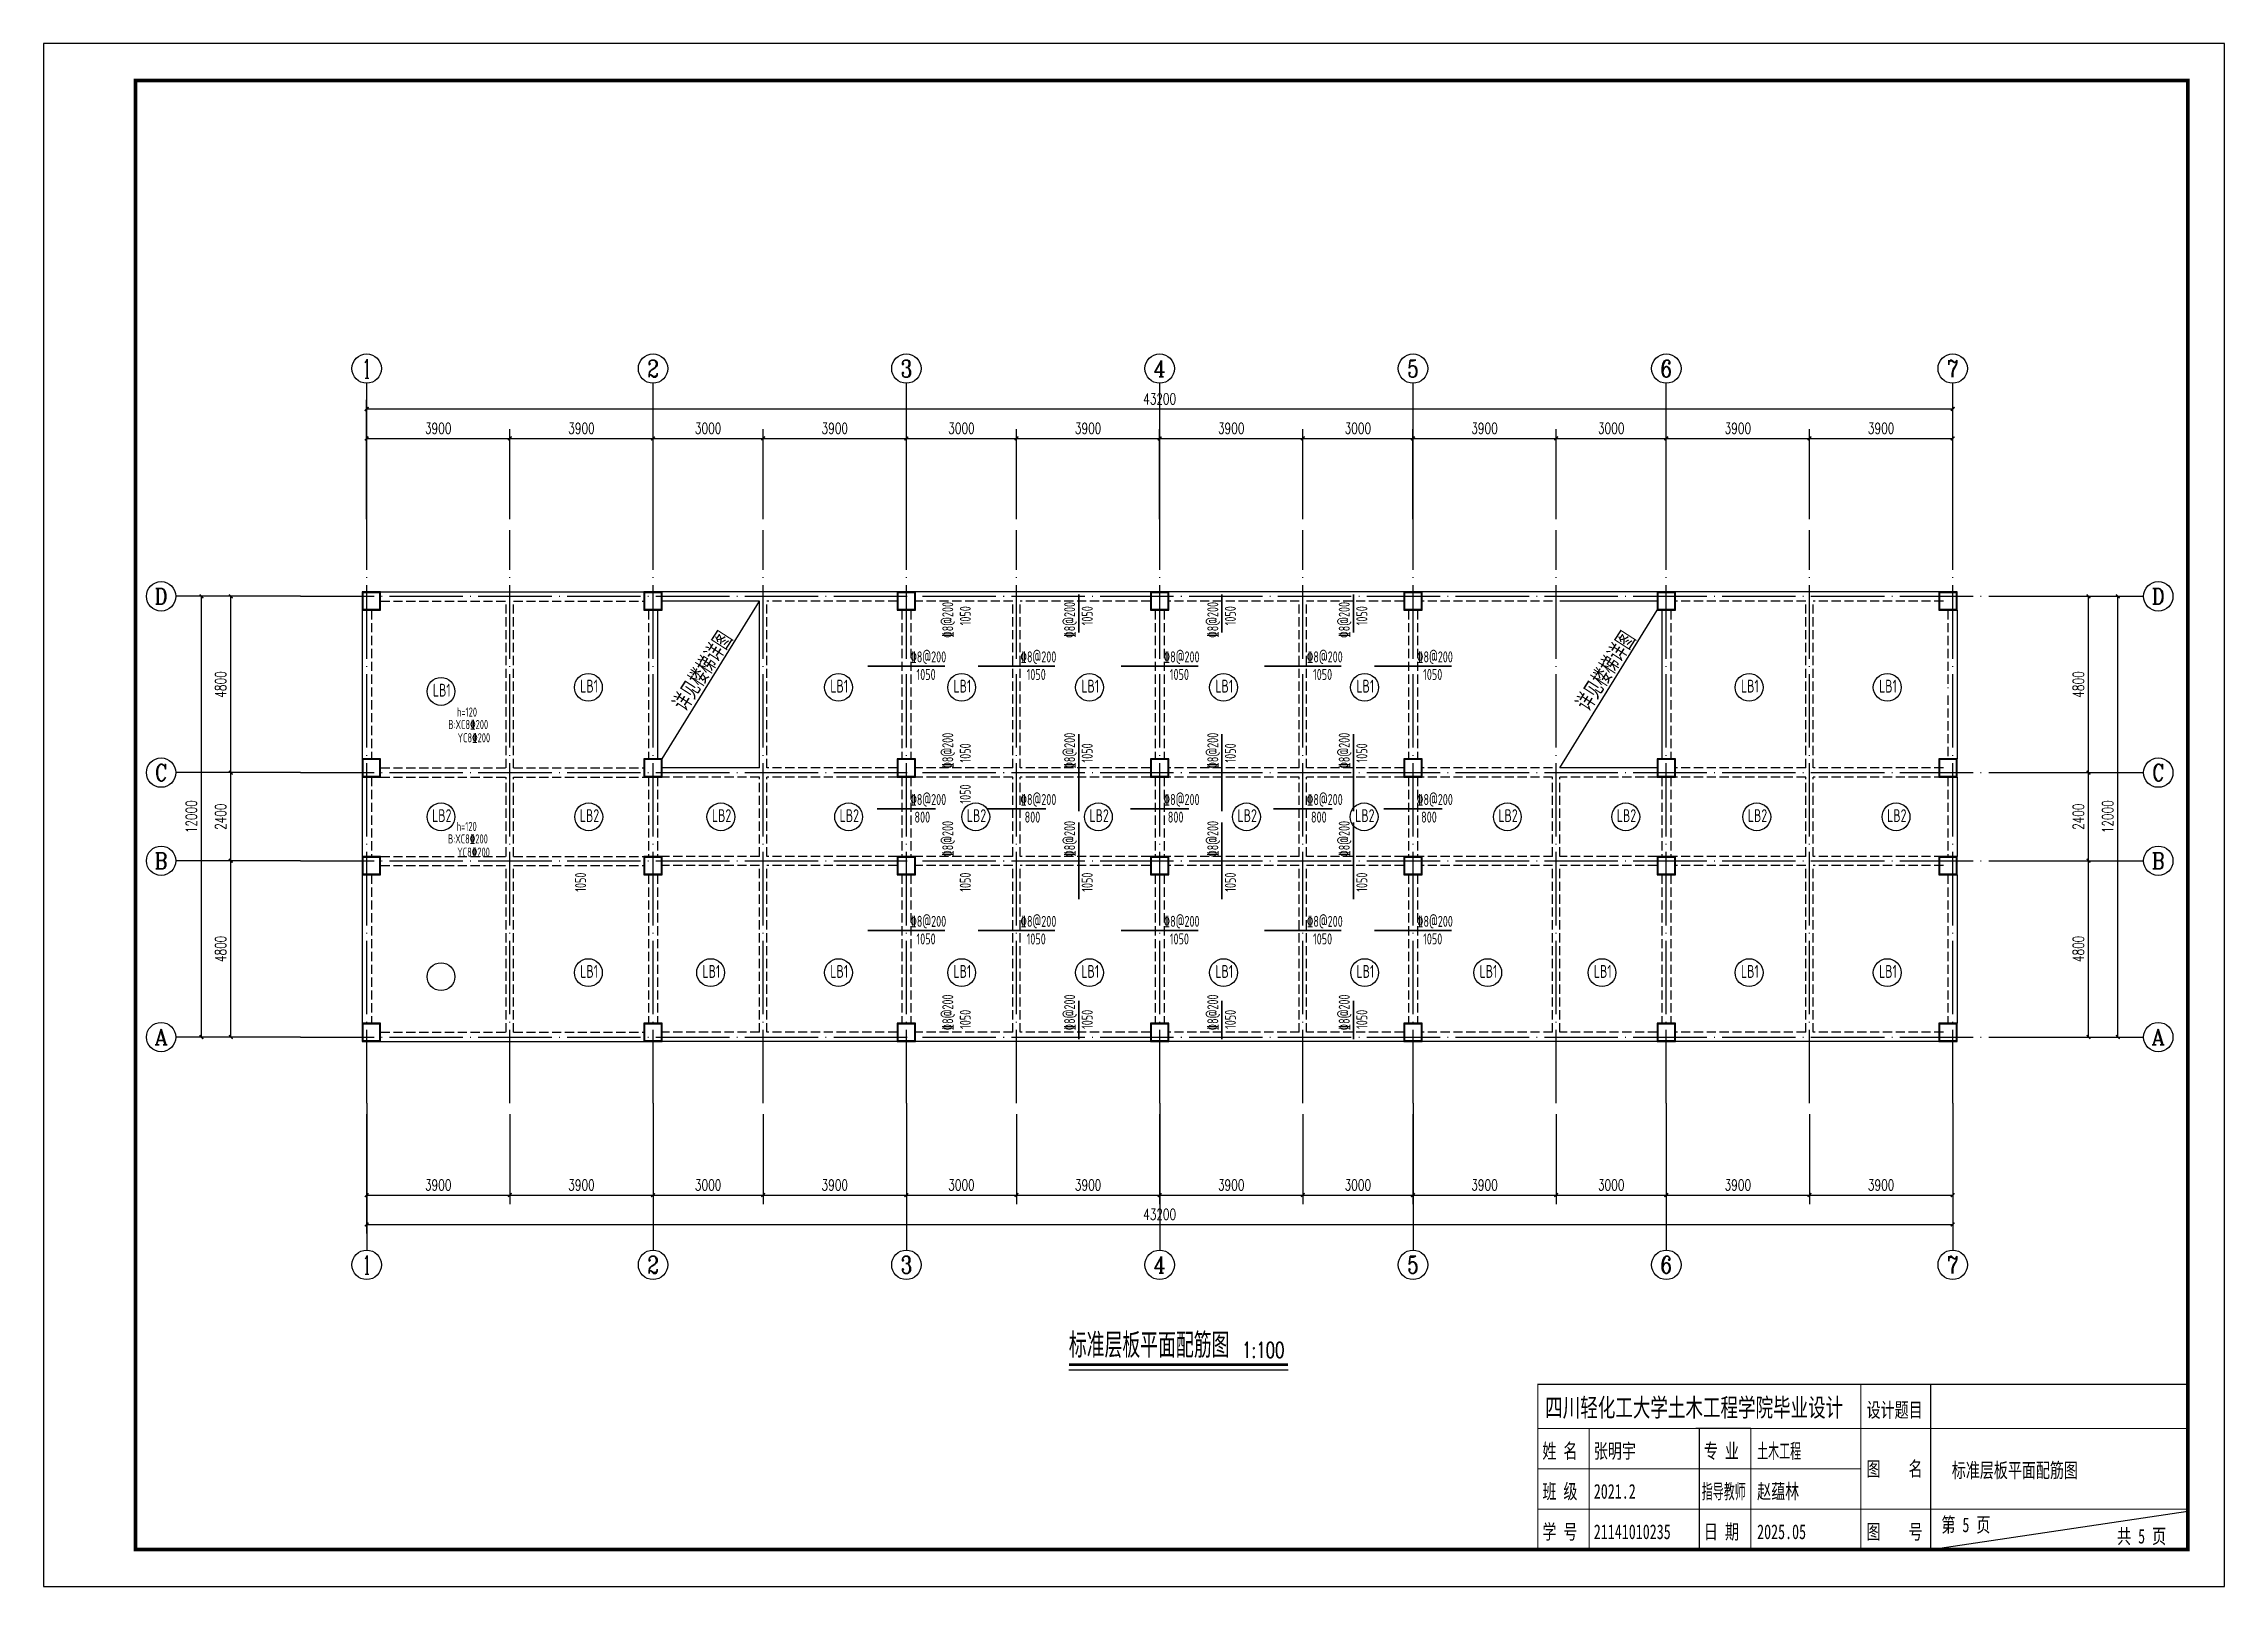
# Model space of a CAD drawing. Extents: x -404739 to -342866, y 27484 to 252481.
# Drawn here: x -404739 to -345339, y 27484 to 69484 of the extents above; entities that cross this region are included whole.
import ezdxf
from ezdxf.enums import TextEntityAlignment as Align

# ---------------------------------------------------------------- set-up
doc = ezdxf.new("R2010")
doc.units = 0
doc.header["$LTSCALE"] = 1000
doc.header["$MEASUREMENT"] = 0
for name, pattern in [('3', [150, 75, -75]), ('DASH', [0.35, 0.25, -0.1]), ('DOTE', [2.42, 2, -0.2, 0.02, -0.2])]:
    doc.linetypes.add(name, pattern=pattern)
for name, color, linetype in [('AXIS', 3, 'Continuous'), ('AXIS_TEXT', 7, 'Continuous'), ('COLUMN', 7, 'Continuous'), ('DIM_SYMB', 3, 'Continuous'), ('DOTE', 1, 'DOTE'), ('FLOOR_UP_REIN', 13, 'Continuous'), ('FLOOR_UP_TEXT', 7, 'Continuous'), ('PUB_TEXT', 7, 'Continuous'), ('PUB_TITLE', 4, 'Continuous'), ('PUB_WALL', 9, 'Continuous'), ('TK', 4, 'Continuous'), ('支座钢筋', 1, 'Continuous'), ('文字', 7, 'Continuous'), ('板图签', 7, 'Continuous'), ('梁', 4, 'Continuous'), ('梁原位标注', 7, 'Continuous'), ('梁虚线', 134, '3'), ('梁集中标注', 2, 'Continuous')]:
    doc.layers.add(name, color=color, linetype=linetype)
doc.styles.add('_HZTXT', font='txt.shx', dxfattribs={"width": 0.8, "bigfont": 'HZTXT.shx'})
doc.styles.add('_TCH_AXIS', font='COMPLEX', dxfattribs={"bigfont": 'GBCBIG'})
doc.styles.add('_TCH_DIM', font='SIMPLEX', dxfattribs={"bigfont": 'GBCBIG'})
doc.styles.add('_TCH_DIM_T3', font='SIMPLEX', dxfattribs={"width": 0.705882, "bigfont": 'GBCBIG'})
doc.styles.add('COMPLEX', font='COMPLEX')
doc.styles.add('TK', font='', dxfattribs={"width": 0.8})
doc.styles.add('TSSD_REIN', font='tssdeng.shx', dxfattribs={"width": 0.7, "bigfont": 'tssdchn.shx'})
doc.styles.add('标题1', font='simhei.ttf', dxfattribs={"width": 1.5})
doc.styles.get('TK').set_extended_font_data('宋体')
doc.dimstyles.new('_TCH_ARCH&&100', dxfattribs={"dimtxt": 297.5, "dimasz": 100, "dimexe": 250, "dimexo": 300, "dimgap": 126.25, "dimtad": 1, "dimdec": 0, "dimzin": 0, "dimdsep": 46, "dimtxsty": '_TCH_DIM_T3', "dimblk": 'ARCHTICK', "dimcen": 0.09, "dimclrt": 7, "dimazin": 2, "dimtfac": 1, "dimtdec": 0, "dimtix": 1, "dimtmove": 2, "dimatfit": 3, "dimfxl": 1, "dimtolj": 1, "dimtzin": 0, "dimarcsym": 0})

msp = doc.modelspace()

# ---------------------------------------------------------------- texts
at = {"layer": 'FLOOR_UP_TEXT', "style": 'TSSD_REIN', "width": 0.7}
for s, p in [('  h=120', (-393694.2, 51086.1)), ('B:XC8%%132200', (-393715.9, 50747.2)), ('YC8%%132200', (-393464.3, 50386.7)), ('  h=120', (-393702.4, 47972)), ('B:XC8%%132200', (-393724.1, 47633.1)), ('YC8%%132200', (-393472.5, 47272.6))]:
    msp.add_text(s, height=250, dxfattribs=at).set_placement(p, align=Align.BOTTOM_LEFT)
at = {"layer": 'PUB_TEXT', "style": '_HZTXT', "width": 0.8}
for p in [(-387227.2, 51257.7), (-362627.2, 51257.7)]:
    msp.add_text('详见楼梯详图', height=500, rotation=57.197152, dxfattribs=at).set_placement(p)
at = {"layer": 'PUB_TEXT', "style": '_TCH_DIM'}
msp.add_text('标准层板平面配筋图', height=675.18, dxfattribs=at).set_placement((-376813.9, 33707.1))
at = {"layer": 'PUB_TEXT', "style": '_TCH_DIM', "width": 0.705882}
msp.add_text('1:100', height=425, dxfattribs=at).set_placement((-372097.1, 33707.1))
at = {"layer": 'TK', "color": 0, "style": 'TK'}
for s, width, p in [('设计题目', 0.7, (-355084.8, 32086.2, 0)), ('姓 名', 0.7, (-363915.2, 30970.8, 0)), ('专 业', 0.7, (-359515.6, 30970.8, 0)), ('土木工程', 0.55, (-358066.7, 30970.8, 0)), ('图    名', 0.7, (-355084.8, 30483.6, 0)), ('班 级', 0.7, (-363915.2, 29870.8, 0)), ('指导教师', 0.55, (-359575.7, 29870.8, 0)), ('学 号', 0.7, (-363915.2, 28770.8, 0)), ('日 期', 0.7, (-359515.6, 28770.8, 0)), ('图    号', 0.7, (-355084.8, 28770.8, 0))]:
    msp.add_text(s, height=400, dxfattribs=dict(at, width=width)).set_placement(p)
at = {"layer": 'TK', "color": 1, "style": 'TK', "width": 0.7}
for s, p in [('张明宇', (-362514.8, 30970.8, 0)), ('标准层板平面配筋图', (-352764.1, 30445.1, 0)), ('赵蕴林', (-358066.7, 29870.8, 0)), ('2021.2', (-362514.8, 29870.8, 0)), ('21141010235', (-362514.8, 28770.8, 0)), ('2025.05', (-358066.7, 28770.8, 0)), ('第 5 页', (-353047.2, 28960.4, 0)), ('共 5 页', (-348261.3, 28649.5))]:
    msp.add_text(s, height=400, dxfattribs=at).set_placement(p)
at = {"layer": '文字', "color": 0, "style": '标题1', "width": 0.7}
msp.add_text('四川轻化工大学土木工程学院毕业设计', height=500, dxfattribs=at).set_placement((-363838.2, 32103.5, 15131869.8))
at = {"layer": '板图签', "style": 'TSSD_REIN', "width": 0.7}
for s, p in [('LB1', (-393894.1, 51706.3)), ('LB1', (-389880.4, 51816.8)), ('LB1', (-383067.7, 51816.8)), ('LB1', (-379714.1, 51816.8)), ('LB1', (-376230.7, 51816.8)), ('LB1', (-372580.6, 51816.8)), ('LB1', (-368739.2, 51816.8)), ('LB1', (-358263.6, 51816.8)), ('LB1', (-354502.3, 51816.8)), ('LB2', (-393894.1, 48292.1)), ('LB2', (-389870.1, 48292.1)), ('LB2', (-386272, 48292.1)), ('LB2', (-382792.5, 48292.1)), ('LB2', (-379328.9, 48292.1)), ('LB2', (-375988.4, 48292.1)), ('LB2', (-371955.4, 48292.1)), ('LB2', (-368751.1, 48292.1)), ('LB2', (-364850.4, 48292.1)), ('LB2', (-361624.4, 48292.1)), ('LB2', (-358056.2, 48292.1)), ('LB2', (-354261.6, 48292.1)), ('LB1', (-389880.4, 44050.6)), ('LB1', (-386551.1, 44050.6)), ('LB1', (-383067.7, 44050.6)), ('LB1', (-379714.1, 44050.6)), ('LB1', (-376230.7, 44050.6)), ('LB1', (-372580.6, 44050.6)), ('LB1', (-368736.7, 44050.6)), ('LB1', (-365384.3, 44050.6)), ('LB1', (-362271.5, 44050.6)), ('LB1', (-358263.6, 44050.6)), ('LB1', (-354502.3, 44050.6))]:
    msp.add_text(s, height=350, rotation=359.999747, dxfattribs=at).set_placement(p, align=Align.CENTER)
at = {"layer": '梁原位标注', "style": 'TSSD_REIN', "width": 0.7}
for p in [(-379483.4, 53648.6), (-376163.5, 53648.6), (-372263.5, 53648.6), (-368683.4, 53648.6), (-379483.4, 49913.5), (-376163.5, 49913.5), (-372263.5, 49913.5), (-368683.4, 49913.5), (-379483.4, 48795), (-389963.5, 46395), (-379483.4, 46395), (-376163.5, 46395), (-372263.5, 46395), (-368683.4, 46395), (-379483.4, 42659.9), (-376163.5, 42659.9), (-372263.5, 42659.9), (-368683.4, 42659.9)]:
    msp.add_text('1050', height=300, rotation=90, dxfattribs=at).set_placement(p)
for s, p in [('1050', (-380963, 52159.5)), ('1050', (-377963, 52159.5)), ('1050', (-374063, 52159.5)), ('1050', (-370163, 52159.5)), ('1050', (-367163, 52159.5)), ('800', (-381017.7, 48275.8)), ('800', (-378017.7, 48275.8)), ('800', (-374117.7, 48275.8)), ('800', (-370217.7, 48275.8)), ('800', (-367217.7, 48275.8)), ('1050', (-380963, 44959.5)), ('1050', (-377963, 44959.5)), ('1050', (-374063, 44959.5)), ('1050', (-370163, 44959.5)), ('1050', (-367163, 44959.5))]:
    msp.add_text(s, height=300, dxfattribs=at).set_placement(p)
at = {"layer": '梁集中标注', "style": 'TSSD_REIN', "width": 0.7}
for p in [(-379962.5, 53304.1), (-376642.6, 53304.1), (-372742.6, 53304.1), (-369162.5, 53304.1), (-379962.5, 49742.4), (-376642.6, 49742.4), (-372742.6, 49742.4), (-369162.5, 49742.4), (-379962.5, 47342.4), (-376642.6, 47342.4), (-372742.6, 47342.4), (-369162.5, 47342.4), (-379962.5, 42616.8), (-376642.6, 42616.8), (-372742.6, 42616.8), (-369162.5, 42616.8)]:
    msp.add_text('%%1328@200', height=300, rotation=90, dxfattribs=at).set_placement(p)
for p in [(-381134.1, 52638.6), (-378134.1, 52638.6), (-374234.1, 52638.6), (-370334.1, 52638.6), (-367334.1, 52638.6), (-381134.1, 48754.9), (-378134.1, 48754.9), (-374234.1, 48754.9), (-370334.1, 48754.9), (-367334.1, 48754.9), (-381134.1, 45438.6), (-378134.1, 45438.6), (-374234.1, 45438.6), (-370334.1, 45438.6), (-367334.1, 45438.6)]:
    msp.add_text('%%1328@200', height=300, dxfattribs=at).set_placement(p)

# ---------------------------------------------------------------- blocks, each defined once
blk = doc.blocks.new('_ArchTick')
at = {"color": 0, "linetype": 'ByBlock', "const_width": 0.4}
blk.add_lwpolyline([(-0.5, -0.5), (0.5, 0.5)], dxfattribs=at)
blk = doc.blocks.new('*D280')
at = {"layer": 'AXIS', "color": 0, "lineweight": -2, "transparency": 16777216}
for p, q in [((-350640, 47237), (-348790, 47237)), ((-349040, 42437), (-349040, 47237)), ((-350640, 42437), (-348790, 42437))]:
    blk.add_line(p, q, dxfattribs=at)
at = {"layer": 'Defpoints', "color": 0, "transparency": 16777216}
for p in [(-350940, 47237), (-349040, 47237), (-350940, 42437)]:
    blk.add_point(p, dxfattribs=at)
at = {"layer": 'AXIS', "color": 0, "lineweight": -2, "transparency": 16777216, "xscale": 100, "yscale": 100, "zscale": 100}
for p, rotation in [((-349040, 47237), 90), ((-349040, 42437), 270)]:
    blk.add_blockref('_ArchTick', p, dxfattribs=dict(at, rotation=rotation))
at = {"layer": 'AXIS', "color": 7, "transparency": 16777216, "insert": (-349315, 44837), "char_height": 297.5, "attachment_point": 5, "rotation": 90, "style": '_TCH_DIM_T3'}
blk.add_mtext('\\A1;4800', dxfattribs=at)
blk = doc.blocks.new('*D281')
at = {"layer": 'AXIS', "color": 0, "lineweight": -2, "transparency": 16777216}
for p, q in [((-350640, 49637), (-348790, 49637)), ((-349040, 47237), (-349040, 49637)), ((-350640, 47237), (-348790, 47237))]:
    blk.add_line(p, q, dxfattribs=at)
at = {"layer": 'Defpoints', "color": 0, "transparency": 16777216}
for p in [(-350940, 49637), (-349040, 49637), (-350940, 47237)]:
    blk.add_point(p, dxfattribs=at)
at = {"layer": 'AXIS', "color": 0, "lineweight": -2, "transparency": 16777216, "xscale": 100, "yscale": 100, "zscale": 100}
for p, rotation in [((-349040, 49637), 90), ((-349040, 47237), 270)]:
    blk.add_blockref('_ArchTick', p, dxfattribs=dict(at, rotation=rotation))
at = {"layer": 'AXIS', "color": 7, "transparency": 16777216, "insert": (-349315, 48437), "char_height": 297.5, "attachment_point": 5, "rotation": 90, "style": '_TCH_DIM_T3'}
blk.add_mtext('\\A1;2400', dxfattribs=at)
blk = doc.blocks.new('*D282')
at = {"layer": 'AXIS', "color": 0, "lineweight": -2, "transparency": 16777216}
for p, q in [((-350640, 54437), (-348790, 54437)), ((-349040, 49637), (-349040, 54437)), ((-350640, 49637), (-348790, 49637))]:
    blk.add_line(p, q, dxfattribs=at)
at = {"layer": 'Defpoints', "color": 0, "transparency": 16777216}
for p in [(-350940, 54437), (-349040, 54437), (-350940, 49637)]:
    blk.add_point(p, dxfattribs=at)
at = {"layer": 'AXIS', "color": 0, "lineweight": -2, "transparency": 16777216, "xscale": 100, "yscale": 100, "zscale": 100}
for p, rotation in [((-349040, 54437), 90), ((-349040, 49637), 270)]:
    blk.add_blockref('_ArchTick', p, dxfattribs=dict(at, rotation=rotation))
at = {"layer": 'AXIS', "color": 7, "transparency": 16777216, "insert": (-349315, 52037), "char_height": 297.5, "attachment_point": 5, "rotation": 90, "style": '_TCH_DIM_T3'}
blk.add_mtext('\\A1;4800', dxfattribs=at)
blk = doc.blocks.new('*D283')
at = {"layer": 'AXIS', "color": 0, "lineweight": -2, "transparency": 16777216}
for p, q in [((-350640, 54437), (-347990, 54437)), ((-348240, 42437), (-348240, 54437)), ((-350640, 42437), (-347990, 42437))]:
    blk.add_line(p, q, dxfattribs=at)
at = {"layer": 'Defpoints', "color": 0, "transparency": 16777216}
for p in [(-350940, 54437), (-348240, 54437), (-350940, 42437)]:
    blk.add_point(p, dxfattribs=at)
at = {"layer": 'AXIS', "color": 0, "lineweight": -2, "transparency": 16777216, "xscale": 100, "yscale": 100, "zscale": 100}
for p, rotation in [((-348240, 54437), 90), ((-348240, 42437), 270)]:
    blk.add_blockref('_ArchTick', p, dxfattribs=dict(at, rotation=rotation))
at = {"layer": 'AXIS', "color": 7, "transparency": 16777216, "insert": (-348515, 48437), "char_height": 297.5, "attachment_point": 5, "rotation": 90, "style": '_TCH_DIM_T3'}
blk.add_mtext('\\A1;12000', dxfattribs=at)
blk = doc.blocks.new('*D284')
at = {"layer": 'AXIS', "color": 0, "lineweight": -2, "transparency": 16777216}
for p, q in [((-398040, 47237), (-399890, 47237)), ((-399640, 42437), (-399640, 47237)), ((-398040, 42437), (-399890, 42437))]:
    blk.add_line(p, q, dxfattribs=at)
at = {"layer": 'Defpoints', "color": 0, "transparency": 16777216}
for p in [(-399640, 47237), (-397740, 47237), (-397740, 42437)]:
    blk.add_point(p, dxfattribs=at)
at = {"layer": 'AXIS', "color": 0, "lineweight": -2, "transparency": 16777216, "xscale": 100, "yscale": 100, "zscale": 100}
for p, rotation in [((-399640, 47237), 90), ((-399640, 42437), 270)]:
    blk.add_blockref('_ArchTick', p, dxfattribs=dict(at, rotation=rotation))
at = {"layer": 'AXIS', "color": 7, "transparency": 16777216, "insert": (-399915, 44837), "char_height": 297.5, "attachment_point": 5, "rotation": 90, "style": '_TCH_DIM_T3'}
blk.add_mtext('\\A1;4800', dxfattribs=at)
blk = doc.blocks.new('*D285')
at = {"layer": 'AXIS', "color": 0, "lineweight": -2, "transparency": 16777216}
for p, q in [((-398040, 49637), (-399890, 49637)), ((-399640, 47237), (-399640, 49637)), ((-398040, 47237), (-399890, 47237))]:
    blk.add_line(p, q, dxfattribs=at)
at = {"layer": 'Defpoints', "color": 0, "transparency": 16777216}
for p in [(-399640, 49637), (-397740, 49637), (-397740, 47237)]:
    blk.add_point(p, dxfattribs=at)
at = {"layer": 'AXIS', "color": 0, "lineweight": -2, "transparency": 16777216, "xscale": 100, "yscale": 100, "zscale": 100}
for p, rotation in [((-399640, 49637), 90), ((-399640, 47237), 270)]:
    blk.add_blockref('_ArchTick', p, dxfattribs=dict(at, rotation=rotation))
at = {"layer": 'AXIS', "color": 7, "transparency": 16777216, "insert": (-399915, 48437), "char_height": 297.5, "attachment_point": 5, "rotation": 90, "style": '_TCH_DIM_T3'}
blk.add_mtext('\\A1;2400', dxfattribs=at)
blk = doc.blocks.new('*D286')
at = {"layer": 'AXIS', "color": 0, "lineweight": -2, "transparency": 16777216}
for p, q in [((-398040, 54437), (-399890, 54437)), ((-399640, 49637), (-399640, 54437)), ((-398040, 49637), (-399890, 49637))]:
    blk.add_line(p, q, dxfattribs=at)
at = {"layer": 'Defpoints', "color": 0, "transparency": 16777216}
for p in [(-399640, 54437), (-397740, 54437), (-397740, 49637)]:
    blk.add_point(p, dxfattribs=at)
at = {"layer": 'AXIS', "color": 0, "lineweight": -2, "transparency": 16777216, "xscale": 100, "yscale": 100, "zscale": 100}
for p, rotation in [((-399640, 54437), 90), ((-399640, 49637), 270)]:
    blk.add_blockref('_ArchTick', p, dxfattribs=dict(at, rotation=rotation))
at = {"layer": 'AXIS', "color": 7, "transparency": 16777216, "insert": (-399915, 52037), "char_height": 297.5, "attachment_point": 5, "rotation": 90, "style": '_TCH_DIM_T3'}
blk.add_mtext('\\A1;4800', dxfattribs=at)
blk = doc.blocks.new('*D287')
at = {"layer": 'AXIS', "color": 0, "lineweight": -2, "transparency": 16777216}
for p, q in [((-398040, 54437), (-400690, 54437)), ((-400440, 42437), (-400440, 54437)), ((-398040, 42437), (-400690, 42437))]:
    blk.add_line(p, q, dxfattribs=at)
at = {"layer": 'Defpoints', "color": 0, "transparency": 16777216}
for p in [(-400440, 54437), (-397740, 54437), (-397740, 42437)]:
    blk.add_point(p, dxfattribs=at)
at = {"layer": 'AXIS', "color": 0, "lineweight": -2, "transparency": 16777216, "xscale": 100, "yscale": 100, "zscale": 100}
for p, rotation in [((-400440, 54437), 90), ((-400440, 42437), 270)]:
    blk.add_blockref('_ArchTick', p, dxfattribs=dict(at, rotation=rotation))
at = {"layer": 'AXIS', "color": 7, "transparency": 16777216, "insert": (-400715, 48437), "char_height": 297.5, "attachment_point": 5, "rotation": 90, "style": '_TCH_DIM_T3'}
blk.add_mtext('\\A1;12000', dxfattribs=at)
blk = doc.blocks.new('*D288')
at = {"layer": 'AXIS', "color": 0, "lineweight": -2, "transparency": 16777216}
for p, q in [((-395940, 56537), (-395940, 58987)), ((-392040, 56537), (-392040, 58987)), ((-395940, 58737), (-392040, 58737))]:
    blk.add_line(p, q, dxfattribs=at)
at = {"layer": 'Defpoints', "color": 0, "transparency": 16777216}
for p in [(-392040, 58737), (-395940, 56237), (-392040, 56237)]:
    blk.add_point(p, dxfattribs=at)
at = {"layer": 'AXIS', "color": 0, "lineweight": -2, "transparency": 16777216, "xscale": 100, "yscale": 100, "zscale": 100, "rotation": 180}
blk.add_blockref('_ArchTick', (-395940, 58737), dxfattribs=at)
at = {"layer": 'AXIS', "color": 0, "lineweight": -2, "transparency": 16777216, "xscale": 100, "yscale": 100, "zscale": 100}
blk.add_blockref('_ArchTick', (-392040, 58737), dxfattribs=at)
at = {"layer": 'AXIS', "color": 7, "transparency": 16777216, "insert": (-393990, 59012), "char_height": 297.5, "attachment_point": 5, "style": '_TCH_DIM_T3'}
blk.add_mtext('\\A1;3900', dxfattribs=at)
blk = doc.blocks.new('*D289')
at = {"layer": 'AXIS', "color": 0, "lineweight": -2, "transparency": 16777216}
for p, q in [((-392040, 56537), (-392040, 58987)), ((-388140, 56537), (-388140, 58987)), ((-392040, 58737), (-388140, 58737))]:
    blk.add_line(p, q, dxfattribs=at)
at = {"layer": 'Defpoints', "color": 0, "transparency": 16777216}
for p in [(-388140, 58737), (-392040, 56237), (-388140, 56237)]:
    blk.add_point(p, dxfattribs=at)
at = {"layer": 'AXIS', "color": 0, "lineweight": -2, "transparency": 16777216, "xscale": 100, "yscale": 100, "zscale": 100, "rotation": 180}
blk.add_blockref('_ArchTick', (-392040, 58737), dxfattribs=at)
at = {"layer": 'AXIS', "color": 0, "lineweight": -2, "transparency": 16777216, "xscale": 100, "yscale": 100, "zscale": 100}
blk.add_blockref('_ArchTick', (-388140, 58737), dxfattribs=at)
at = {"layer": 'AXIS', "color": 7, "transparency": 16777216, "insert": (-390090, 59012), "char_height": 297.5, "attachment_point": 5, "style": '_TCH_DIM_T3'}
blk.add_mtext('\\A1;3900', dxfattribs=at)
blk = doc.blocks.new('*D290')
at = {"layer": 'AXIS', "color": 0, "lineweight": -2, "transparency": 16777216}
for p, q in [((-388140, 56537), (-388140, 58987)), ((-385140, 56537), (-385140, 58987)), ((-388140, 58737), (-385140, 58737))]:
    blk.add_line(p, q, dxfattribs=at)
at = {"layer": 'Defpoints', "color": 0, "transparency": 16777216}
for p in [(-385140, 58737), (-388140, 56237), (-385140, 56237)]:
    blk.add_point(p, dxfattribs=at)
at = {"layer": 'AXIS', "color": 0, "lineweight": -2, "transparency": 16777216, "xscale": 100, "yscale": 100, "zscale": 100, "rotation": 180}
blk.add_blockref('_ArchTick', (-388140, 58737), dxfattribs=at)
at = {"layer": 'AXIS', "color": 0, "lineweight": -2, "transparency": 16777216, "xscale": 100, "yscale": 100, "zscale": 100}
blk.add_blockref('_ArchTick', (-385140, 58737), dxfattribs=at)
at = {"layer": 'AXIS', "color": 7, "transparency": 16777216, "insert": (-386640, 59012), "char_height": 297.5, "attachment_point": 5, "style": '_TCH_DIM_T3'}
blk.add_mtext('\\A1;3000', dxfattribs=at)
blk = doc.blocks.new('*D291')
at = {"layer": 'AXIS', "color": 0, "lineweight": -2, "transparency": 16777216}
for p, q in [((-385140, 56537), (-385140, 58987)), ((-381240, 56537), (-381240, 58987)), ((-385140, 58737), (-381240, 58737))]:
    blk.add_line(p, q, dxfattribs=at)
at = {"layer": 'Defpoints', "color": 0, "transparency": 16777216}
for p in [(-381240, 58737), (-385140, 56237), (-381240, 56237)]:
    blk.add_point(p, dxfattribs=at)
at = {"layer": 'AXIS', "color": 0, "lineweight": -2, "transparency": 16777216, "xscale": 100, "yscale": 100, "zscale": 100, "rotation": 180}
blk.add_blockref('_ArchTick', (-385140, 58737), dxfattribs=at)
at = {"layer": 'AXIS', "color": 0, "lineweight": -2, "transparency": 16777216, "xscale": 100, "yscale": 100, "zscale": 100}
blk.add_blockref('_ArchTick', (-381240, 58737), dxfattribs=at)
at = {"layer": 'AXIS', "color": 7, "transparency": 16777216, "insert": (-383190, 59012), "char_height": 297.5, "attachment_point": 5, "style": '_TCH_DIM_T3'}
blk.add_mtext('\\A1;3900', dxfattribs=at)
blk = doc.blocks.new('*D292')
at = {"layer": 'AXIS', "color": 0, "lineweight": -2, "transparency": 16777216}
for p, q in [((-381240, 56537), (-381240, 58987)), ((-378240, 56537), (-378240, 58987)), ((-381240, 58737), (-378240, 58737))]:
    blk.add_line(p, q, dxfattribs=at)
at = {"layer": 'Defpoints', "color": 0, "transparency": 16777216}
for p in [(-378240, 58737), (-381240, 56237), (-378240, 56237)]:
    blk.add_point(p, dxfattribs=at)
at = {"layer": 'AXIS', "color": 0, "lineweight": -2, "transparency": 16777216, "xscale": 100, "yscale": 100, "zscale": 100, "rotation": 180}
blk.add_blockref('_ArchTick', (-381240, 58737), dxfattribs=at)
at = {"layer": 'AXIS', "color": 0, "lineweight": -2, "transparency": 16777216, "xscale": 100, "yscale": 100, "zscale": 100}
blk.add_blockref('_ArchTick', (-378240, 58737), dxfattribs=at)
at = {"layer": 'AXIS', "color": 7, "transparency": 16777216, "insert": (-379740, 59012), "char_height": 297.5, "attachment_point": 5, "style": '_TCH_DIM_T3'}
blk.add_mtext('\\A1;3000', dxfattribs=at)
blk = doc.blocks.new('*D293')
at = {"layer": 'AXIS', "color": 0, "lineweight": -2, "transparency": 16777216}
for p, q in [((-378240, 56537), (-378240, 58987)), ((-374340, 56537), (-374340, 58987)), ((-378240, 58737), (-374340, 58737))]:
    blk.add_line(p, q, dxfattribs=at)
at = {"layer": 'Defpoints', "color": 0, "transparency": 16777216}
for p in [(-374340, 58737), (-378240, 56237), (-374340, 56237)]:
    blk.add_point(p, dxfattribs=at)
at = {"layer": 'AXIS', "color": 0, "lineweight": -2, "transparency": 16777216, "xscale": 100, "yscale": 100, "zscale": 100, "rotation": 180}
blk.add_blockref('_ArchTick', (-378240, 58737), dxfattribs=at)
at = {"layer": 'AXIS', "color": 0, "lineweight": -2, "transparency": 16777216, "xscale": 100, "yscale": 100, "zscale": 100}
blk.add_blockref('_ArchTick', (-374340, 58737), dxfattribs=at)
at = {"layer": 'AXIS', "color": 7, "transparency": 16777216, "insert": (-376290, 59012), "char_height": 297.5, "attachment_point": 5, "style": '_TCH_DIM_T3'}
blk.add_mtext('\\A1;3900', dxfattribs=at)
blk = doc.blocks.new('*D294')
at = {"layer": 'AXIS', "color": 0, "lineweight": -2, "transparency": 16777216}
for p, q in [((-374340, 56537), (-374340, 58987)), ((-370440, 56537), (-370440, 58987)), ((-374340, 58737), (-370440, 58737))]:
    blk.add_line(p, q, dxfattribs=at)
at = {"layer": 'Defpoints', "color": 0, "transparency": 16777216}
for p in [(-370440, 58737), (-374340, 56237), (-370440, 56237)]:
    blk.add_point(p, dxfattribs=at)
at = {"layer": 'AXIS', "color": 0, "lineweight": -2, "transparency": 16777216, "xscale": 100, "yscale": 100, "zscale": 100, "rotation": 180}
blk.add_blockref('_ArchTick', (-374340, 58737), dxfattribs=at)
at = {"layer": 'AXIS', "color": 0, "lineweight": -2, "transparency": 16777216, "xscale": 100, "yscale": 100, "zscale": 100}
blk.add_blockref('_ArchTick', (-370440, 58737), dxfattribs=at)
at = {"layer": 'AXIS', "color": 7, "transparency": 16777216, "insert": (-372390, 59012), "char_height": 297.5, "attachment_point": 5, "style": '_TCH_DIM_T3'}
blk.add_mtext('\\A1;3900', dxfattribs=at)
blk = doc.blocks.new('*D295')
at = {"layer": 'AXIS', "color": 0, "lineweight": -2, "transparency": 16777216}
for p, q in [((-370440, 56537), (-370440, 58987)), ((-367440, 56537), (-367440, 58987)), ((-370440, 58737), (-367440, 58737))]:
    blk.add_line(p, q, dxfattribs=at)
at = {"layer": 'Defpoints', "color": 0, "transparency": 16777216}
for p in [(-367440, 58737), (-370440, 56237), (-367440, 56237)]:
    blk.add_point(p, dxfattribs=at)
at = {"layer": 'AXIS', "color": 0, "lineweight": -2, "transparency": 16777216, "xscale": 100, "yscale": 100, "zscale": 100, "rotation": 180}
blk.add_blockref('_ArchTick', (-370440, 58737), dxfattribs=at)
at = {"layer": 'AXIS', "color": 0, "lineweight": -2, "transparency": 16777216, "xscale": 100, "yscale": 100, "zscale": 100}
blk.add_blockref('_ArchTick', (-367440, 58737), dxfattribs=at)
at = {"layer": 'AXIS', "color": 7, "transparency": 16777216, "insert": (-368940, 59012), "char_height": 297.5, "attachment_point": 5, "style": '_TCH_DIM_T3'}
blk.add_mtext('\\A1;3000', dxfattribs=at)
blk = doc.blocks.new('*D296')
at = {"layer": 'AXIS', "color": 0, "lineweight": -2, "transparency": 16777216}
for p, q in [((-367440, 56537), (-367440, 58987)), ((-363540, 56537), (-363540, 58987)), ((-367440, 58737), (-363540, 58737))]:
    blk.add_line(p, q, dxfattribs=at)
at = {"layer": 'Defpoints', "color": 0, "transparency": 16777216}
for p in [(-363540, 58737), (-367440, 56237), (-363540, 56237)]:
    blk.add_point(p, dxfattribs=at)
at = {"layer": 'AXIS', "color": 0, "lineweight": -2, "transparency": 16777216, "xscale": 100, "yscale": 100, "zscale": 100, "rotation": 180}
blk.add_blockref('_ArchTick', (-367440, 58737), dxfattribs=at)
at = {"layer": 'AXIS', "color": 0, "lineweight": -2, "transparency": 16777216, "xscale": 100, "yscale": 100, "zscale": 100}
blk.add_blockref('_ArchTick', (-363540, 58737), dxfattribs=at)
at = {"layer": 'AXIS', "color": 7, "transparency": 16777216, "insert": (-365490, 59012), "char_height": 297.5, "attachment_point": 5, "style": '_TCH_DIM_T3'}
blk.add_mtext('\\A1;3900', dxfattribs=at)
blk = doc.blocks.new('*D297')
at = {"layer": 'AXIS', "color": 0, "lineweight": -2, "transparency": 16777216}
for p, q in [((-363540, 56537), (-363540, 58987)), ((-360540, 56537), (-360540, 58987)), ((-363540, 58737), (-360540, 58737))]:
    blk.add_line(p, q, dxfattribs=at)
at = {"layer": 'Defpoints', "color": 0, "transparency": 16777216}
for p in [(-360540, 58737), (-363540, 56237), (-360540, 56237)]:
    blk.add_point(p, dxfattribs=at)
at = {"layer": 'AXIS', "color": 0, "lineweight": -2, "transparency": 16777216, "xscale": 100, "yscale": 100, "zscale": 100, "rotation": 180}
blk.add_blockref('_ArchTick', (-363540, 58737), dxfattribs=at)
at = {"layer": 'AXIS', "color": 0, "lineweight": -2, "transparency": 16777216, "xscale": 100, "yscale": 100, "zscale": 100}
blk.add_blockref('_ArchTick', (-360540, 58737), dxfattribs=at)
at = {"layer": 'AXIS', "color": 7, "transparency": 16777216, "insert": (-362040, 59012), "char_height": 297.5, "attachment_point": 5, "style": '_TCH_DIM_T3'}
blk.add_mtext('\\A1;3000', dxfattribs=at)
blk = doc.blocks.new('*D298')
at = {"layer": 'AXIS', "color": 0, "lineweight": -2, "transparency": 16777216}
for p, q in [((-360540, 56537), (-360540, 58987)), ((-356640, 56537), (-356640, 58987)), ((-360540, 58737), (-356640, 58737))]:
    blk.add_line(p, q, dxfattribs=at)
at = {"layer": 'Defpoints', "color": 0, "transparency": 16777216}
for p in [(-356640, 58737), (-360540, 56237), (-356640, 56237)]:
    blk.add_point(p, dxfattribs=at)
at = {"layer": 'AXIS', "color": 0, "lineweight": -2, "transparency": 16777216, "xscale": 100, "yscale": 100, "zscale": 100, "rotation": 180}
blk.add_blockref('_ArchTick', (-360540, 58737), dxfattribs=at)
at = {"layer": 'AXIS', "color": 0, "lineweight": -2, "transparency": 16777216, "xscale": 100, "yscale": 100, "zscale": 100}
blk.add_blockref('_ArchTick', (-356640, 58737), dxfattribs=at)
at = {"layer": 'AXIS', "color": 7, "transparency": 16777216, "insert": (-358590, 59012), "char_height": 297.5, "attachment_point": 5, "style": '_TCH_DIM_T3'}
blk.add_mtext('\\A1;3900', dxfattribs=at)
blk = doc.blocks.new('*D299')
at = {"layer": 'AXIS', "color": 0, "lineweight": -2, "transparency": 16777216}
for p, q in [((-356640, 56537), (-356640, 58987)), ((-352740, 56537), (-352740, 58987)), ((-356640, 58737), (-352740, 58737))]:
    blk.add_line(p, q, dxfattribs=at)
at = {"layer": 'Defpoints', "color": 0, "transparency": 16777216}
for p in [(-352740, 58737), (-356640, 56237), (-352740, 56237)]:
    blk.add_point(p, dxfattribs=at)
at = {"layer": 'AXIS', "color": 0, "lineweight": -2, "transparency": 16777216, "xscale": 100, "yscale": 100, "zscale": 100, "rotation": 180}
blk.add_blockref('_ArchTick', (-356640, 58737), dxfattribs=at)
at = {"layer": 'AXIS', "color": 0, "lineweight": -2, "transparency": 16777216, "xscale": 100, "yscale": 100, "zscale": 100}
blk.add_blockref('_ArchTick', (-352740, 58737), dxfattribs=at)
at = {"layer": 'AXIS', "color": 7, "transparency": 16777216, "insert": (-354690, 59012), "char_height": 297.5, "attachment_point": 5, "style": '_TCH_DIM_T3'}
blk.add_mtext('\\A1;3900', dxfattribs=at)
blk = doc.blocks.new('*D300')
at = {"layer": 'AXIS', "color": 0, "lineweight": -2, "transparency": 16777216}
for p, q in [((-395940, 56537), (-395940, 59787)), ((-395940, 59537), (-352740, 59537)), ((-352740, 56537), (-352740, 59787))]:
    blk.add_line(p, q, dxfattribs=at)
at = {"layer": 'Defpoints', "color": 0, "transparency": 16777216}
for p in [(-352740, 59537), (-395940, 56237), (-352740, 56237)]:
    blk.add_point(p, dxfattribs=at)
at = {"layer": 'AXIS', "color": 0, "lineweight": -2, "transparency": 16777216, "xscale": 100, "yscale": 100, "zscale": 100, "rotation": 180}
blk.add_blockref('_ArchTick', (-395940, 59537), dxfattribs=at)
at = {"layer": 'AXIS', "color": 0, "lineweight": -2, "transparency": 16777216, "xscale": 100, "yscale": 100, "zscale": 100}
blk.add_blockref('_ArchTick', (-352740, 59537), dxfattribs=at)
at = {"layer": 'AXIS', "color": 7, "transparency": 16777216, "insert": (-374340, 59812), "char_height": 297.5, "attachment_point": 5, "style": '_TCH_DIM_T3'}
blk.add_mtext('\\A1;43200', dxfattribs=at)
blk = doc.blocks.new('*D301')
at = {"layer": 'AXIS', "color": 0, "lineweight": -2, "transparency": 16777216}
for p, q in [((-395940, 40337), (-395940, 37887)), ((-392040, 40337), (-392040, 37887)), ((-395940, 38137), (-392040, 38137))]:
    blk.add_line(p, q, dxfattribs=at)
at = {"layer": 'Defpoints', "color": 0, "transparency": 16777216}
for p in [(-395940, 40637), (-392040, 40637), (-392040, 38137)]:
    blk.add_point(p, dxfattribs=at)
at = {"layer": 'AXIS', "color": 0, "lineweight": -2, "transparency": 16777216, "xscale": 100, "yscale": 100, "zscale": 100, "rotation": 180}
blk.add_blockref('_ArchTick', (-395940, 38137), dxfattribs=at)
at = {"layer": 'AXIS', "color": 0, "lineweight": -2, "transparency": 16777216, "xscale": 100, "yscale": 100, "zscale": 100}
blk.add_blockref('_ArchTick', (-392040, 38137), dxfattribs=at)
at = {"layer": 'AXIS', "color": 7, "transparency": 16777216, "insert": (-393990, 38412), "char_height": 297.5, "attachment_point": 5, "style": '_TCH_DIM_T3'}
blk.add_mtext('\\A1;3900', dxfattribs=at)
blk = doc.blocks.new('*D302')
at = {"layer": 'AXIS', "color": 0, "lineweight": -2, "transparency": 16777216}
for p, q in [((-392040, 40337), (-392040, 37887)), ((-388140, 40337), (-388140, 37887)), ((-392040, 38137), (-388140, 38137))]:
    blk.add_line(p, q, dxfattribs=at)
at = {"layer": 'Defpoints', "color": 0, "transparency": 16777216}
for p in [(-392040, 40637), (-388140, 40637), (-388140, 38137)]:
    blk.add_point(p, dxfattribs=at)
at = {"layer": 'AXIS', "color": 0, "lineweight": -2, "transparency": 16777216, "xscale": 100, "yscale": 100, "zscale": 100, "rotation": 180}
blk.add_blockref('_ArchTick', (-392040, 38137), dxfattribs=at)
at = {"layer": 'AXIS', "color": 0, "lineweight": -2, "transparency": 16777216, "xscale": 100, "yscale": 100, "zscale": 100}
blk.add_blockref('_ArchTick', (-388140, 38137), dxfattribs=at)
at = {"layer": 'AXIS', "color": 7, "transparency": 16777216, "insert": (-390090, 38412), "char_height": 297.5, "attachment_point": 5, "style": '_TCH_DIM_T3'}
blk.add_mtext('\\A1;3900', dxfattribs=at)
blk = doc.blocks.new('*D303')
at = {"layer": 'AXIS', "color": 0, "lineweight": -2, "transparency": 16777216}
for p, q in [((-388140, 40337), (-388140, 37887)), ((-385140, 40337), (-385140, 37887)), ((-388140, 38137), (-385140, 38137))]:
    blk.add_line(p, q, dxfattribs=at)
at = {"layer": 'Defpoints', "color": 0, "transparency": 16777216}
for p in [(-388140, 40637), (-385140, 40637), (-385140, 38137)]:
    blk.add_point(p, dxfattribs=at)
at = {"layer": 'AXIS', "color": 0, "lineweight": -2, "transparency": 16777216, "xscale": 100, "yscale": 100, "zscale": 100, "rotation": 180}
blk.add_blockref('_ArchTick', (-388140, 38137), dxfattribs=at)
at = {"layer": 'AXIS', "color": 0, "lineweight": -2, "transparency": 16777216, "xscale": 100, "yscale": 100, "zscale": 100}
blk.add_blockref('_ArchTick', (-385140, 38137), dxfattribs=at)
at = {"layer": 'AXIS', "color": 7, "transparency": 16777216, "insert": (-386640, 38412), "char_height": 297.5, "attachment_point": 5, "style": '_TCH_DIM_T3'}
blk.add_mtext('\\A1;3000', dxfattribs=at)
blk = doc.blocks.new('*D304')
at = {"layer": 'AXIS', "color": 0, "lineweight": -2, "transparency": 16777216}
for p, q in [((-385140, 40337), (-385140, 37887)), ((-381240, 40337), (-381240, 37887)), ((-385140, 38137), (-381240, 38137))]:
    blk.add_line(p, q, dxfattribs=at)
at = {"layer": 'Defpoints', "color": 0, "transparency": 16777216}
for p in [(-385140, 40637), (-381240, 40637), (-381240, 38137)]:
    blk.add_point(p, dxfattribs=at)
at = {"layer": 'AXIS', "color": 0, "lineweight": -2, "transparency": 16777216, "xscale": 100, "yscale": 100, "zscale": 100, "rotation": 180}
blk.add_blockref('_ArchTick', (-385140, 38137), dxfattribs=at)
at = {"layer": 'AXIS', "color": 0, "lineweight": -2, "transparency": 16777216, "xscale": 100, "yscale": 100, "zscale": 100}
blk.add_blockref('_ArchTick', (-381240, 38137), dxfattribs=at)
at = {"layer": 'AXIS', "color": 7, "transparency": 16777216, "insert": (-383190, 38412), "char_height": 297.5, "attachment_point": 5, "style": '_TCH_DIM_T3'}
blk.add_mtext('\\A1;3900', dxfattribs=at)
blk = doc.blocks.new('*D305')
at = {"layer": 'AXIS', "color": 0, "lineweight": -2, "transparency": 16777216}
for p, q in [((-381240, 40337), (-381240, 37887)), ((-378240, 40337), (-378240, 37887)), ((-381240, 38137), (-378240, 38137))]:
    blk.add_line(p, q, dxfattribs=at)
at = {"layer": 'Defpoints', "color": 0, "transparency": 16777216}
for p in [(-381240, 40637), (-378240, 40637), (-378240, 38137)]:
    blk.add_point(p, dxfattribs=at)
at = {"layer": 'AXIS', "color": 0, "lineweight": -2, "transparency": 16777216, "xscale": 100, "yscale": 100, "zscale": 100, "rotation": 180}
blk.add_blockref('_ArchTick', (-381240, 38137), dxfattribs=at)
at = {"layer": 'AXIS', "color": 0, "lineweight": -2, "transparency": 16777216, "xscale": 100, "yscale": 100, "zscale": 100}
blk.add_blockref('_ArchTick', (-378240, 38137), dxfattribs=at)
at = {"layer": 'AXIS', "color": 7, "transparency": 16777216, "insert": (-379740, 38412), "char_height": 297.5, "attachment_point": 5, "style": '_TCH_DIM_T3'}
blk.add_mtext('\\A1;3000', dxfattribs=at)
blk = doc.blocks.new('*D306')
at = {"layer": 'AXIS', "color": 0, "lineweight": -2, "transparency": 16777216}
for p, q in [((-378240, 40337), (-378240, 37887)), ((-374340, 40337), (-374340, 37887)), ((-378240, 38137), (-374340, 38137))]:
    blk.add_line(p, q, dxfattribs=at)
at = {"layer": 'Defpoints', "color": 0, "transparency": 16777216}
for p in [(-378240, 40637), (-374340, 40637), (-374340, 38137)]:
    blk.add_point(p, dxfattribs=at)
at = {"layer": 'AXIS', "color": 0, "lineweight": -2, "transparency": 16777216, "xscale": 100, "yscale": 100, "zscale": 100, "rotation": 180}
blk.add_blockref('_ArchTick', (-378240, 38137), dxfattribs=at)
at = {"layer": 'AXIS', "color": 0, "lineweight": -2, "transparency": 16777216, "xscale": 100, "yscale": 100, "zscale": 100}
blk.add_blockref('_ArchTick', (-374340, 38137), dxfattribs=at)
at = {"layer": 'AXIS', "color": 7, "transparency": 16777216, "insert": (-376290, 38412), "char_height": 297.5, "attachment_point": 5, "style": '_TCH_DIM_T3'}
blk.add_mtext('\\A1;3900', dxfattribs=at)
blk = doc.blocks.new('*D307')
at = {"layer": 'AXIS', "color": 0, "lineweight": -2, "transparency": 16777216}
for p, q in [((-374340, 40337), (-374340, 37887)), ((-370440, 40337), (-370440, 37887)), ((-374340, 38137), (-370440, 38137))]:
    blk.add_line(p, q, dxfattribs=at)
at = {"layer": 'Defpoints', "color": 0, "transparency": 16777216}
for p in [(-374340, 40637), (-370440, 40637), (-370440, 38137)]:
    blk.add_point(p, dxfattribs=at)
at = {"layer": 'AXIS', "color": 0, "lineweight": -2, "transparency": 16777216, "xscale": 100, "yscale": 100, "zscale": 100, "rotation": 180}
blk.add_blockref('_ArchTick', (-374340, 38137), dxfattribs=at)
at = {"layer": 'AXIS', "color": 0, "lineweight": -2, "transparency": 16777216, "xscale": 100, "yscale": 100, "zscale": 100}
blk.add_blockref('_ArchTick', (-370440, 38137), dxfattribs=at)
at = {"layer": 'AXIS', "color": 7, "transparency": 16777216, "insert": (-372390, 38412), "char_height": 297.5, "attachment_point": 5, "style": '_TCH_DIM_T3'}
blk.add_mtext('\\A1;3900', dxfattribs=at)
blk = doc.blocks.new('*D308')
at = {"layer": 'AXIS', "color": 0, "lineweight": -2, "transparency": 16777216}
for p, q in [((-370440, 40337), (-370440, 37887)), ((-367440, 40337), (-367440, 37887)), ((-370440, 38137), (-367440, 38137))]:
    blk.add_line(p, q, dxfattribs=at)
at = {"layer": 'Defpoints', "color": 0, "transparency": 16777216}
for p in [(-370440, 40637), (-367440, 40637), (-367440, 38137)]:
    blk.add_point(p, dxfattribs=at)
at = {"layer": 'AXIS', "color": 0, "lineweight": -2, "transparency": 16777216, "xscale": 100, "yscale": 100, "zscale": 100, "rotation": 180}
blk.add_blockref('_ArchTick', (-370440, 38137), dxfattribs=at)
at = {"layer": 'AXIS', "color": 0, "lineweight": -2, "transparency": 16777216, "xscale": 100, "yscale": 100, "zscale": 100}
blk.add_blockref('_ArchTick', (-367440, 38137), dxfattribs=at)
at = {"layer": 'AXIS', "color": 7, "transparency": 16777216, "insert": (-368940, 38412), "char_height": 297.5, "attachment_point": 5, "style": '_TCH_DIM_T3'}
blk.add_mtext('\\A1;3000', dxfattribs=at)
blk = doc.blocks.new('*D309')
at = {"layer": 'AXIS', "color": 0, "lineweight": -2, "transparency": 16777216}
for p, q in [((-367440, 40337), (-367440, 37887)), ((-363540, 40337), (-363540, 37887)), ((-367440, 38137), (-363540, 38137))]:
    blk.add_line(p, q, dxfattribs=at)
at = {"layer": 'Defpoints', "color": 0, "transparency": 16777216}
for p in [(-367440, 40637), (-363540, 40637), (-363540, 38137)]:
    blk.add_point(p, dxfattribs=at)
at = {"layer": 'AXIS', "color": 0, "lineweight": -2, "transparency": 16777216, "xscale": 100, "yscale": 100, "zscale": 100, "rotation": 180}
blk.add_blockref('_ArchTick', (-367440, 38137), dxfattribs=at)
at = {"layer": 'AXIS', "color": 0, "lineweight": -2, "transparency": 16777216, "xscale": 100, "yscale": 100, "zscale": 100}
blk.add_blockref('_ArchTick', (-363540, 38137), dxfattribs=at)
at = {"layer": 'AXIS', "color": 7, "transparency": 16777216, "insert": (-365490, 38412), "char_height": 297.5, "attachment_point": 5, "style": '_TCH_DIM_T3'}
blk.add_mtext('\\A1;3900', dxfattribs=at)
blk = doc.blocks.new('*D310')
at = {"layer": 'AXIS', "color": 0, "lineweight": -2, "transparency": 16777216}
for p, q in [((-363540, 40337), (-363540, 37887)), ((-360540, 40337), (-360540, 37887)), ((-363540, 38137), (-360540, 38137))]:
    blk.add_line(p, q, dxfattribs=at)
at = {"layer": 'Defpoints', "color": 0, "transparency": 16777216}
for p in [(-363540, 40637), (-360540, 40637), (-360540, 38137)]:
    blk.add_point(p, dxfattribs=at)
at = {"layer": 'AXIS', "color": 0, "lineweight": -2, "transparency": 16777216, "xscale": 100, "yscale": 100, "zscale": 100, "rotation": 180}
blk.add_blockref('_ArchTick', (-363540, 38137), dxfattribs=at)
at = {"layer": 'AXIS', "color": 0, "lineweight": -2, "transparency": 16777216, "xscale": 100, "yscale": 100, "zscale": 100}
blk.add_blockref('_ArchTick', (-360540, 38137), dxfattribs=at)
at = {"layer": 'AXIS', "color": 7, "transparency": 16777216, "insert": (-362040, 38412), "char_height": 297.5, "attachment_point": 5, "style": '_TCH_DIM_T3'}
blk.add_mtext('\\A1;3000', dxfattribs=at)
blk = doc.blocks.new('*D311')
at = {"layer": 'AXIS', "color": 0, "lineweight": -2, "transparency": 16777216}
for p, q in [((-360540, 40337), (-360540, 37887)), ((-356640, 40337), (-356640, 37887)), ((-360540, 38137), (-356640, 38137))]:
    blk.add_line(p, q, dxfattribs=at)
at = {"layer": 'Defpoints', "color": 0, "transparency": 16777216}
for p in [(-360540, 40637), (-356640, 40637), (-356640, 38137)]:
    blk.add_point(p, dxfattribs=at)
at = {"layer": 'AXIS', "color": 0, "lineweight": -2, "transparency": 16777216, "xscale": 100, "yscale": 100, "zscale": 100, "rotation": 180}
blk.add_blockref('_ArchTick', (-360540, 38137), dxfattribs=at)
at = {"layer": 'AXIS', "color": 0, "lineweight": -2, "transparency": 16777216, "xscale": 100, "yscale": 100, "zscale": 100}
blk.add_blockref('_ArchTick', (-356640, 38137), dxfattribs=at)
at = {"layer": 'AXIS', "color": 7, "transparency": 16777216, "insert": (-358590, 38412), "char_height": 297.5, "attachment_point": 5, "style": '_TCH_DIM_T3'}
blk.add_mtext('\\A1;3900', dxfattribs=at)
blk = doc.blocks.new('*D312')
at = {"layer": 'AXIS', "color": 0, "lineweight": -2, "transparency": 16777216}
for p, q in [((-356640, 40337), (-356640, 37887)), ((-352740, 40337), (-352740, 37887)), ((-356640, 38137), (-352740, 38137))]:
    blk.add_line(p, q, dxfattribs=at)
at = {"layer": 'Defpoints', "color": 0, "transparency": 16777216}
for p in [(-356640, 40637), (-352740, 40637), (-352740, 38137)]:
    blk.add_point(p, dxfattribs=at)
at = {"layer": 'AXIS', "color": 0, "lineweight": -2, "transparency": 16777216, "xscale": 100, "yscale": 100, "zscale": 100, "rotation": 180}
blk.add_blockref('_ArchTick', (-356640, 38137), dxfattribs=at)
at = {"layer": 'AXIS', "color": 0, "lineweight": -2, "transparency": 16777216, "xscale": 100, "yscale": 100, "zscale": 100}
blk.add_blockref('_ArchTick', (-352740, 38137), dxfattribs=at)
at = {"layer": 'AXIS', "color": 7, "transparency": 16777216, "insert": (-354690, 38412), "char_height": 297.5, "attachment_point": 5, "style": '_TCH_DIM_T3'}
blk.add_mtext('\\A1;3900', dxfattribs=at)
blk = doc.blocks.new('*D313')
at = {"layer": 'AXIS', "color": 0, "lineweight": -2, "transparency": 16777216}
for p, q in [((-395940, 40337), (-395940, 37087)), ((-352740, 40337), (-352740, 37087)), ((-395940, 37337), (-352740, 37337))]:
    blk.add_line(p, q, dxfattribs=at)
at = {"layer": 'Defpoints', "color": 0, "transparency": 16777216}
for p in [(-395940, 40637), (-352740, 40637), (-352740, 37337)]:
    blk.add_point(p, dxfattribs=at)
at = {"layer": 'AXIS', "color": 0, "lineweight": -2, "transparency": 16777216, "xscale": 100, "yscale": 100, "zscale": 100, "rotation": 180}
blk.add_blockref('_ArchTick', (-395940, 37337), dxfattribs=at)
at = {"layer": 'AXIS', "color": 0, "lineweight": -2, "transparency": 16777216, "xscale": 100, "yscale": 100, "zscale": 100}
blk.add_blockref('_ArchTick', (-352740, 37337), dxfattribs=at)
at = {"layer": 'AXIS', "color": 7, "transparency": 16777216, "insert": (-374340, 37612), "char_height": 297.5, "attachment_point": 5, "style": '_TCH_DIM_T3'}
blk.add_mtext('\\A1;43200', dxfattribs=at)
blk = doc.blocks.new('_FZHK')
blk.add_lwpolyline([(-0.5, -0.5), (0.5, -0.5), (0.5, 0.5), (-0.5, 0.5)], close=True)
blk = doc.blocks.new('_AXISO')
blk.add_circle((0, 0), 0.5)
at = {"layer": 'AXIS_TEXT', "style": 'COMPLEX', "width": 1.041667}
blk.add_attdef('A', text='', height=0.56, dxfattribs=at).set_placement((-0.25, -0.28), (0.25, -0.28), align=Align.FIT)
blk = doc.blocks.new('A$C2CD672AE')
at = {"layer": '支座钢筋', "const_width": 45}
for points in [[(0, 12114), (0, 11064)], [(0, 6207), (0, 8307)], [(0, 3807), (0, 5907)], [(0, 0), (0, 1050)]]:
    blk.add_lwpolyline(points, dxfattribs=at)

# ---------------------------------------------------------------- dimensions: what is measured, and where the dimension line sits
at = {"layer": 'AXIS'}
for p1, p2, distance, picture, middle in [((-395939.5, 56237), (-352739.5, 56237), 3300, '*D300', (-374339.5, 59812)), ((-395939.5, 56237), (-392039.5, 56237), 2500, '*D288', (-393989.5, 59012)), ((-392039.5, 56237), (-388139.5, 56237), 2500, '*D289', (-390089.5, 59012)), ((-388139.5, 56237), (-385139.5, 56237), 2500, '*D290', (-386639.5, 59012)), ((-385139.5, 56237), (-381239.5, 56237), 2500, '*D291', (-383189.5, 59012)), ((-381239.5, 56237), (-378239.5, 56237), 2500, '*D292', (-379739.5, 59012)), ((-378239.5, 56237), (-374339.5, 56237), 2500, '*D293', (-376289.5, 59012)), ((-374339.5, 56237), (-370439.5, 56237), 2500, '*D294', (-372389.5, 59012)), ((-370439.5, 56237), (-367439.5, 56237), 2500, '*D295', (-368939.5, 59012)), ((-367439.5, 56237), (-363539.5, 56237), 2500, '*D296', (-365489.5, 59012)), ((-363539.5, 56237), (-360539.5, 56237), 2500, '*D297', (-362039.5, 59012)), ((-360539.5, 56237), (-356639.5, 56237), 2500, '*D298', (-358589.5, 59012)), ((-356639.5, 56237), (-352739.5, 56237), 2500, '*D299', (-354689.5, 59012)), ((-397739.5, 42437), (-397739.5, 54437), 2700, '*D287', (-400714.5, 48437)), ((-397739.5, 49637), (-397739.5, 54437), 1900, '*D286', (-399914.5, 52037)), ((-350939.5, 49637), (-350939.5, 54437), -1900, '*D282', (-349314.5, 52037)), ((-350939.5, 42437), (-350939.5, 54437), -2700, '*D283', (-348514.5, 48437)), ((-397739.5, 47237), (-397739.5, 49637), 1900, '*D285', (-399914.5, 48437)), ((-350939.5, 47237), (-350939.5, 49637), -1900, '*D281', (-349314.5, 48437)), ((-397739.5, 42437), (-397739.5, 47237), 1900, '*D284', (-399914.5, 44837)), ((-350939.5, 42437), (-350939.5, 47237), -1900, '*D280', (-349314.5, 44837)), ((-395939.5, 40637), (-392039.5, 40637), -2500, '*D301', (-393989.5, 38412)), ((-395939.5, 40637), (-352739.5, 40637), -3300, '*D313', (-374339.5, 37612)), ((-392039.5, 40637), (-388139.5, 40637), -2500, '*D302', (-390089.5, 38412)), ((-388139.5, 40637), (-385139.5, 40637), -2500, '*D303', (-386639.5, 38412)), ((-385139.5, 40637), (-381239.5, 40637), -2500, '*D304', (-383189.5, 38412)), ((-381239.5, 40637), (-378239.5, 40637), -2500, '*D305', (-379739.5, 38412)), ((-378239.5, 40637), (-374339.5, 40637), -2500, '*D306', (-376289.5, 38412)), ((-374339.5, 40637), (-370439.5, 40637), -2500, '*D307', (-372389.5, 38412)), ((-370439.5, 40637), (-367439.5, 40637), -2500, '*D308', (-368939.5, 38412)), ((-367439.5, 40637), (-363539.5, 40637), -2500, '*D309', (-365489.5, 38412)), ((-363539.5, 40637), (-360539.5, 40637), -2500, '*D310', (-362039.5, 38412)), ((-360539.5, 40637), (-356639.5, 40637), -2500, '*D311', (-358589.5, 38412)), ((-356639.5, 40637), (-352739.5, 40637), -2500, '*D312', (-354689.5, 38412))]:
    dim = msp.add_aligned_dim(p1=p1, p2=p2, distance=distance, dimstyle='_TCH_ARCH&&100', dxfattribs=at)
    dim.commit()
    dim.dimension.update_dxf_attribs({"geometry": picture, "text_midpoint": middle})

# ---------------------------------------------------------------- hatches: boundary and pattern name
at = {"layer": 'PUB_WALL'}
for points in [[(-395559.5, 54557), (-396059.5, 54557), (-396019.5, 54517), (-395599.5, 54517)], [(-396059.5, 54557), (-396059.5, 54057), (-396019.5, 54097), (-396019.5, 54517)], [(-396059.5, 54057), (-395559.5, 54057), (-395599.5, 54097), (-396019.5, 54097)], [(-395559.5, 54057), (-395559.5, 54557), (-395599.5, 54517), (-395599.5, 54097)], [(-387889.5, 54557), (-388389.5, 54557), (-388349.5, 54517), (-387929.5, 54517)], [(-388389.5, 54557), (-388389.5, 54057), (-388349.5, 54097), (-388349.5, 54517)], [(-388389.5, 54057), (-387889.5, 54057), (-387929.5, 54097), (-388349.5, 54097)], [(-387889.5, 54057), (-387889.5, 54557), (-387929.5, 54517), (-387929.5, 54097)], [(-380989.5, 54557), (-381489.5, 54557), (-381449.5, 54517), (-381029.5, 54517)], [(-381489.5, 54557), (-381489.5, 54057), (-381449.5, 54097), (-381449.5, 54517)], [(-381489.5, 54057), (-380989.5, 54057), (-381029.5, 54097), (-381449.5, 54097)], [(-380989.5, 54057), (-380989.5, 54557), (-381029.5, 54517), (-381029.5, 54097)], [(-374089.5, 54557), (-374589.5, 54557), (-374549.5, 54517), (-374129.5, 54517)], [(-374589.5, 54557), (-374589.5, 54057), (-374549.5, 54097), (-374549.5, 54517)], [(-374589.5, 54057), (-374089.5, 54057), (-374129.5, 54097), (-374549.5, 54097)], [(-374089.5, 54057), (-374089.5, 54557), (-374129.5, 54517), (-374129.5, 54097)], [(-367189.5, 54557), (-367689.5, 54557), (-367649.5, 54517), (-367229.5, 54517)], [(-367689.5, 54557), (-367689.5, 54057), (-367649.5, 54097), (-367649.5, 54517)], [(-367689.5, 54057), (-367189.5, 54057), (-367229.5, 54097), (-367649.5, 54097)], [(-367189.5, 54057), (-367189.5, 54557), (-367229.5, 54517), (-367229.5, 54097)], [(-360289.5, 54557), (-360789.5, 54557), (-360749.5, 54517), (-360329.5, 54517)], [(-360789.5, 54557), (-360789.5, 54057), (-360749.5, 54097), (-360749.5, 54517)], [(-360789.5, 54057), (-360289.5, 54057), (-360329.5, 54097), (-360749.5, 54097)], [(-360289.5, 54057), (-360289.5, 54557), (-360329.5, 54517), (-360329.5, 54097)], [(-352619.5, 54557), (-353119.5, 54557), (-353079.5, 54517), (-352659.5, 54517)], [(-353119.5, 54557), (-353119.5, 54057), (-353079.5, 54097), (-353079.5, 54517)], [(-353119.5, 54057), (-352619.5, 54057), (-352659.5, 54097), (-353079.5, 54097)], [(-352619.5, 54057), (-352619.5, 54557), (-352659.5, 54517), (-352659.5, 54097)], [(-395559.5, 50017), (-396059.5, 50017), (-396019.5, 49977), (-395599.5, 49977)], [(-396059.5, 50017), (-396059.5, 49517), (-396019.5, 49557), (-396019.5, 49977)], [(-395559.5, 49517), (-395559.5, 50017), (-395599.5, 49977), (-395599.5, 49557)], [(-387889.5, 50017), (-388389.5, 50017), (-388349.5, 49977), (-387929.5, 49977)], [(-388389.5, 50017), (-388389.5, 49517), (-388349.5, 49557), (-388349.5, 49977)], [(-387889.5, 49517), (-387889.5, 50017), (-387929.5, 49977), (-387929.5, 49557)], [(-380989.5, 50017), (-381489.5, 50017), (-381449.5, 49977), (-381029.5, 49977)], [(-381489.5, 50017), (-381489.5, 49517), (-381449.5, 49557), (-381449.5, 49977)], [(-380989.5, 49517), (-380989.5, 50017), (-381029.5, 49977), (-381029.5, 49557)], [(-374089.5, 50017), (-374589.5, 50017), (-374549.5, 49977), (-374129.5, 49977)], [(-374589.5, 50017), (-374589.5, 49517), (-374549.5, 49557), (-374549.5, 49977)], [(-374089.5, 49517), (-374089.5, 50017), (-374129.5, 49977), (-374129.5, 49557)], [(-367189.5, 50017), (-367689.5, 50017), (-367649.5, 49977), (-367229.5, 49977)], [(-367689.5, 50017), (-367689.5, 49517), (-367649.5, 49557), (-367649.5, 49977)], [(-367189.5, 49517), (-367189.5, 50017), (-367229.5, 49977), (-367229.5, 49557)], [(-360289.5, 50017), (-360789.5, 50017), (-360749.5, 49977), (-360329.5, 49977)], [(-360789.5, 50017), (-360789.5, 49517), (-360749.5, 49557), (-360749.5, 49977)], [(-360289.5, 49517), (-360289.5, 50017), (-360329.5, 49977), (-360329.5, 49557)], [(-352619.5, 50017), (-353119.5, 50017), (-353079.5, 49977), (-352659.5, 49977)], [(-353119.5, 50017), (-353119.5, 49517), (-353079.5, 49557), (-353079.5, 49977)], [(-352619.5, 49517), (-352619.5, 50017), (-352659.5, 49977), (-352659.5, 49557)], [(-396059.5, 49517), (-395559.5, 49517), (-395599.5, 49557), (-396019.5, 49557)], [(-388389.5, 49517), (-387889.5, 49517), (-387929.5, 49557), (-388349.5, 49557)], [(-381489.5, 49517), (-380989.5, 49517), (-381029.5, 49557), (-381449.5, 49557)], [(-374589.5, 49517), (-374089.5, 49517), (-374129.5, 49557), (-374549.5, 49557)], [(-367689.5, 49517), (-367189.5, 49517), (-367229.5, 49557), (-367649.5, 49557)], [(-360789.5, 49517), (-360289.5, 49517), (-360329.5, 49557), (-360749.5, 49557)], [(-353119.5, 49517), (-352619.5, 49517), (-352659.5, 49557), (-353079.5, 49557)], [(-395559.5, 47357), (-396059.5, 47357), (-396019.5, 47317), (-395599.5, 47317)], [(-396059.5, 47357), (-396059.5, 46857), (-396019.5, 46897), (-396019.5, 47317)], [(-395559.5, 46857), (-395559.5, 47357), (-395599.5, 47317), (-395599.5, 46897)], [(-387889.5, 47357), (-388389.5, 47357), (-388349.5, 47317), (-387929.5, 47317)], [(-388389.5, 47357), (-388389.5, 46857), (-388349.5, 46897), (-388349.5, 47317)], [(-387889.5, 46857), (-387889.5, 47357), (-387929.5, 47317), (-387929.5, 46897)], [(-380989.5, 47357), (-381489.5, 47357), (-381449.5, 47317), (-381029.5, 47317)], [(-381489.5, 47357), (-381489.5, 46857), (-381449.5, 46897), (-381449.5, 47317)], [(-380989.5, 46857), (-380989.5, 47357), (-381029.5, 47317), (-381029.5, 46897)], [(-374089.5, 47357), (-374589.5, 47357), (-374549.5, 47317), (-374129.5, 47317)], [(-374589.5, 47357), (-374589.5, 46857), (-374549.5, 46897), (-374549.5, 47317)], [(-374089.5, 46857), (-374089.5, 47357), (-374129.5, 47317), (-374129.5, 46897)], [(-367189.5, 47357), (-367689.5, 47357), (-367649.5, 47317), (-367229.5, 47317)], [(-367689.5, 47357), (-367689.5, 46857), (-367649.5, 46897), (-367649.5, 47317)], [(-367189.5, 46857), (-367189.5, 47357), (-367229.5, 47317), (-367229.5, 46897)], [(-360289.5, 47357), (-360789.5, 47357), (-360749.5, 47317), (-360329.5, 47317)], [(-360789.5, 47357), (-360789.5, 46857), (-360749.5, 46897), (-360749.5, 47317)], [(-360289.5, 46857), (-360289.5, 47357), (-360329.5, 47317), (-360329.5, 46897)], [(-352619.5, 47357), (-353119.5, 47357), (-353079.5, 47317), (-352659.5, 47317)], [(-353119.5, 47357), (-353119.5, 46857), (-353079.5, 46897), (-353079.5, 47317)], [(-352619.5, 46857), (-352619.5, 47357), (-352659.5, 47317), (-352659.5, 46897)], [(-396059.5, 46857), (-395559.5, 46857), (-395599.5, 46897), (-396019.5, 46897)], [(-388389.5, 46857), (-387889.5, 46857), (-387929.5, 46897), (-388349.5, 46897)], [(-381489.5, 46857), (-380989.5, 46857), (-381029.5, 46897), (-381449.5, 46897)], [(-374589.5, 46857), (-374089.5, 46857), (-374129.5, 46897), (-374549.5, 46897)], [(-367689.5, 46857), (-367189.5, 46857), (-367229.5, 46897), (-367649.5, 46897)], [(-360789.5, 46857), (-360289.5, 46857), (-360329.5, 46897), (-360749.5, 46897)], [(-353119.5, 46857), (-352619.5, 46857), (-352659.5, 46897), (-353079.5, 46897)], [(-395559.5, 42817), (-396059.5, 42817), (-396019.5, 42777), (-395599.5, 42777)], [(-396059.5, 42817), (-396059.5, 42317), (-396019.5, 42357), (-396019.5, 42777)], [(-395559.5, 42317), (-395559.5, 42817), (-395599.5, 42777), (-395599.5, 42357)], [(-387889.5, 42817), (-388389.5, 42817), (-388349.5, 42777), (-387929.5, 42777)], [(-388389.5, 42817), (-388389.5, 42317), (-388349.5, 42357), (-388349.5, 42777)], [(-387889.5, 42317), (-387889.5, 42817), (-387929.5, 42777), (-387929.5, 42357)], [(-380989.5, 42817), (-381489.5, 42817), (-381449.5, 42777), (-381029.5, 42777)], [(-381489.5, 42817), (-381489.5, 42317), (-381449.5, 42357), (-381449.5, 42777)], [(-380989.5, 42317), (-380989.5, 42817), (-381029.5, 42777), (-381029.5, 42357)], [(-374089.5, 42817), (-374589.5, 42817), (-374549.5, 42777), (-374129.5, 42777)], [(-374589.5, 42817), (-374589.5, 42317), (-374549.5, 42357), (-374549.5, 42777)], [(-374089.5, 42317), (-374089.5, 42817), (-374129.5, 42777), (-374129.5, 42357)], [(-367189.5, 42817), (-367689.5, 42817), (-367649.5, 42777), (-367229.5, 42777)], [(-367689.5, 42817), (-367689.5, 42317), (-367649.5, 42357), (-367649.5, 42777)], [(-367189.5, 42317), (-367189.5, 42817), (-367229.5, 42777), (-367229.5, 42357)], [(-360289.5, 42817), (-360789.5, 42817), (-360749.5, 42777), (-360329.5, 42777)], [(-360789.5, 42817), (-360789.5, 42317), (-360749.5, 42357), (-360749.5, 42777)], [(-360289.5, 42317), (-360289.5, 42817), (-360329.5, 42777), (-360329.5, 42357)], [(-352619.5, 42817), (-353119.5, 42817), (-353079.5, 42777), (-352659.5, 42777)], [(-353119.5, 42817), (-353119.5, 42317), (-353079.5, 42357), (-353079.5, 42777)], [(-352619.5, 42317), (-352619.5, 42817), (-352659.5, 42777), (-352659.5, 42357)], [(-396059.5, 42317), (-395559.5, 42317), (-395599.5, 42357), (-396019.5, 42357)], [(-388389.5, 42317), (-387889.5, 42317), (-387929.5, 42357), (-388349.5, 42357)], [(-381489.5, 42317), (-380989.5, 42317), (-381029.5, 42357), (-381449.5, 42357)], [(-374589.5, 42317), (-374089.5, 42317), (-374129.5, 42357), (-374549.5, 42357)], [(-367689.5, 42317), (-367189.5, 42317), (-367229.5, 42357), (-367649.5, 42357)], [(-360789.5, 42317), (-360289.5, 42317), (-360329.5, 42357), (-360749.5, 42357)], [(-353119.5, 42317), (-352619.5, 42317), (-352659.5, 42357), (-353079.5, 42357)]]:
    msp.add_hatch(color=256, dxfattribs=at).paths.add_polyline_path(points)

# ---------------------------------------------------------------- linework, layer by layer
for p, q in [((-387889.5, 50017), (-385239.5, 54307)), ((-363439.5, 49767), (-360789.5, 54057)), ((-358239.1, 31783.7), (-359739.1, 31783.7)), ((-353339.1, 28483.7), (-346339.1, 29528))]:
    msp.add_line(p, q)
at = {"layer": 'AXIS'}
for p, q in [((-395939.5, 56237), (-395939.5, 60237)), ((-388139.5, 56237), (-388139.5, 60237)), ((-381239.5, 56237), (-381239.5, 60237)), ((-374339.5, 56237), (-374339.5, 60237)), ((-367439.5, 56237), (-367439.5, 60237)), ((-360539.5, 56237), (-360539.5, 60237)), ((-352739.5, 56237), (-352739.5, 60237)), ((-397739.5, 54437), (-401139.5, 54437)), ((-350939.5, 54437), (-347539.5, 54437)), ((-397739.5, 49637), (-401139.5, 49637)), ((-350939.5, 49637), (-347539.5, 49637)), ((-397739.5, 47237), (-401139.5, 47237)), ((-350939.5, 47237), (-347539.5, 47237)), ((-397739.5, 42437), (-401139.5, 42437)), ((-350939.5, 42437), (-347539.5, 42437)), ((-395939.5, 40637), (-395939.5, 36637)), ((-388139.5, 40637), (-388139.5, 36637)), ((-381239.5, 40637), (-381239.5, 36637)), ((-374339.5, 40637), (-374339.5, 36637)), ((-367439.5, 40637), (-367439.5, 36637)), ((-360539.5, 40637), (-360539.5, 36637)), ((-352739.5, 40637), (-352739.5, 36637))]:
    msp.add_line(p, q, dxfattribs=at)
at = {"layer": 'DIM_SYMB', "const_width": 70}
msp.add_lwpolyline([(-376813.9, 33522.4), (-370839.9, 33522.4)], dxfattribs=at)
at = {"layer": 'DIM_SYMB'}
msp.add_lwpolyline([(-376813.9, 33382.4), (-370839.9, 33382.4)], dxfattribs=at)
at = {"layer": 'DOTE', "linetype": 'DOTE'}
for p, q in [((-395939.5, 40637), (-395939.5, 56237)), ((-392039.5, 40637), (-392039.5, 56237)), ((-388139.5, 40637), (-388139.5, 56237)), ((-385139.5, 40637), (-385139.5, 56237)), ((-381239.5, 40637), (-381239.5, 56237)), ((-378239.5, 40637), (-378239.5, 56237)), ((-374339.5, 40637), (-374339.5, 56237)), ((-370439.5, 40637), (-370439.5, 56237)), ((-367439.5, 40637), (-367439.5, 56237)), ((-363539.5, 40637), (-363539.5, 56237)), ((-360539.5, 40637), (-360539.5, 56237)), ((-356639.5, 40637), (-356639.5, 56237)), ((-352739.5, 40637), (-352739.5, 56237)), ((-397739.5, 54437), (-350939.5, 54437)), ((-397739.5, 49637), (-350939.5, 49637)), ((-397739.5, 47237), (-350939.5, 47237)), ((-397739.5, 42437), (-350939.5, 42437))]:
    msp.add_line(p, q, dxfattribs=at)
at = {"layer": 'FLOOR_UP_REIN', "color": 0}
for centre in [(-389900.5, 51958.6), (-383087.8, 51958.6), (-379734.1, 51958.6), (-376250.8, 51958.6), (-372600.7, 51958.6), (-368759.2, 51958.6), (-358283.6, 51958.6), (-354522.3, 51958.6), (-393914.2, 51848), (-393914.2, 48433.9), (-389890.1, 48433.9), (-386292, 48433.9), (-382812.6, 48433.9), (-379348.9, 48433.9), (-376008.4, 48433.9), (-371975.4, 48433.9), (-368771.1, 48433.9), (-364870.5, 48433.9), (-361644.4, 48433.9), (-358076.2, 48433.9), (-354281.6, 48433.9), (-389900.5, 44192.4), (-386571.1, 44192.4), (-383087.8, 44192.4), (-379734.1, 44192.4), (-376250.8, 44192.4), (-372600.7, 44192.4), (-368756.7, 44192.4), (-365404.3, 44192.4), (-362291.5, 44192.4), (-358283.6, 44192.4), (-354522.3, 44192.4), (-393914.2, 44081.9)]:
    msp.add_circle(centre, 378.9, dxfattribs=at)
at = {"layer": 'PUB_TITLE'}
msp.add_lwpolyline([(-404739.1, 27483.7), (-345339.1, 27483.7), (-345339.1, 69483.7), (-404739.1, 69483.7)], close=True, dxfattribs=at)
at = {"layer": 'PUB_TITLE', "const_width": 100}
msp.add_lwpolyline([(-402239.1, 28483.7), (-346339.1, 28483.7), (-346339.1, 68483.7), (-402239.1, 68483.7)], close=True, dxfattribs=at)
at = {"layer": '支座钢筋', "const_width": 45}
for points in [[(-382289.5, 52539.5), (-380189.5, 52539.5)], [(-379289.5, 52539.5), (-377189.5, 52539.5)], [(-375389.5, 52539.5), (-373289.5, 52539.5)], [(-371489.5, 52539.5), (-369389.5, 52539.5)], [(-368489.5, 52539.5), (-366389.5, 52539.5)], [(-382039.5, 48655.8), (-380439.5, 48655.8)], [(-379039.5, 48655.8), (-377439.5, 48655.8)], [(-375139.5, 48655.8), (-373539.5, 48655.8)], [(-371239.5, 48655.8), (-369639.5, 48655.8)], [(-368239.5, 48655.8), (-366639.5, 48655.8)], [(-382289.5, 45339.5), (-380189.5, 45339.5)], [(-379289.5, 45339.5), (-377189.5, 45339.5)], [(-375389.5, 45339.5), (-373289.5, 45339.5)], [(-371489.5, 45339.5), (-369389.5, 45339.5)], [(-368489.5, 45339.5), (-366389.5, 45339.5)]]:
    msp.add_lwpolyline(points, dxfattribs=at)
at = {"layer": '文字', "color": 0, "const_width": 30}
for points in [[(-364039.1, 32983.7), (-346339.1, 32983.7), (-346339.1, 28483.7), (-364039.1, 28483.7), (-364039.1, 32983.7)], [(-355239.1, 32983.7), (-355239.1, 28483.7)], [(-353339.1, 32983.7), (-353339.1, 28483.7)], [(-364039.1, 31783.7), (-346339.1, 31783.7)], [(-359639.1, 31783.7), (-359639.1, 28483.7)], [(-358239.1, 31783.7), (-358239.1, 28483.7)], [(-364039.1, 30683.7), (-355239.1, 30683.7)], [(-364039.1, 29583.7), (-346339.1, 29583.7)]]:
    msp.add_lwpolyline(points, dxfattribs=at)
at = {"layer": '文字', "color": 0, "const_width": 30, "elevation": 0}
msp.add_lwpolyline([(-362639.1, 31783.7), (-362639.1, 28483.7)], dxfattribs=at)
at = {"layer": '梁'}
for p, q in [((-396059.5, 54057), (-396059.5, 50017)), ((-395559.5, 54557), (-388389.5, 54557)), ((-388014.5, 54057), (-388014.5, 50017)), ((-381489.5, 54557), (-387889.5, 54557)), ((-385239.5, 54307), (-387889.5, 54307)), ((-385239.5, 49767), (-385239.5, 54307)), ((-374589.5, 54557), (-380989.5, 54557)), ((-367689.5, 54557), (-374089.5, 54557)), ((-360789.5, 54557), (-367189.5, 54557)), ((-360789.5, 54307), (-363439.5, 54307)), ((-360664.5, 54057), (-360664.5, 50017)), ((-352989.5, 54557), (-360289.5, 54557)), ((-352619.5, 54057), (-352619.5, 50017)), ((-396059.5, 49517), (-396059.5, 47357)), ((-385239.5, 49767), (-387889.5, 49767)), ((-360789.5, 49767), (-363439.5, 49767)), ((-352619.5, 49517), (-352619.5, 47357)), ((-396059.5, 46857), (-396059.5, 42817)), ((-352619.5, 46857), (-352619.5, 42817)), ((-395559.5, 42317), (-388389.5, 42317)), ((-381489.5, 42317), (-387889.5, 42317)), ((-374589.5, 42317), (-380989.5, 42317)), ((-367689.5, 42317), (-374089.5, 42317)), ((-360789.5, 42317), (-367189.5, 42317)), ((-352989.5, 42317), (-360289.5, 42317))]:
    msp.add_line(p, q, dxfattribs=at)
at = {"layer": '梁虚线', "linetype": 'DASH'}
for p, q in [((-395809.5, 54057), (-395809.5, 50017)), ((-395559.5, 54307), (-392139.5, 54307)), ((-392139.5, 49767), (-392139.5, 54307)), ((-391939.5, 49767), (-391939.5, 54307)), ((-391939.5, 54307), (-388389.5, 54307)), ((-388264.5, 54057), (-388264.5, 50017)), ((-381489.5, 54307), (-385039.5, 54307)), ((-385039.5, 49767), (-385039.5, 54307)), ((-381364.5, 54057), (-381364.5, 50017)), ((-381114.5, 54057), (-381114.5, 50017)), ((-378339.5, 54307), (-380989.5, 54307)), ((-378339.5, 49767), (-378339.5, 54307)), ((-374589.5, 54307), (-378139.5, 54307)), ((-378139.5, 49767), (-378139.5, 54307)), ((-374464.5, 54057), (-374464.5, 50017)), ((-374214.5, 54057), (-374214.5, 50017)), ((-370539.5, 54307), (-374089.5, 54307)), ((-370539.5, 49767), (-370539.5, 54307)), ((-367689.5, 54307), (-370339.5, 54307)), ((-370339.5, 49767), (-370339.5, 54307)), ((-367564.5, 54057), (-367564.5, 50017)), ((-367314.5, 54057), (-367314.5, 50017)), ((-363639.5, 54307), (-367189.5, 54307)), ((-360414.5, 54057), (-360414.5, 50017)), ((-356739.5, 54307), (-360289.5, 54307)), ((-356739.5, 49767), (-356739.5, 54307)), ((-352989.5, 54307), (-356539.5, 54307)), ((-356539.5, 49767), (-356539.5, 54307)), ((-352869.5, 54057), (-352869.5, 51937)), ((-352869.5, 51737), (-352869.5, 50017)), ((-395809.5, 49517), (-395809.5, 47357)), ((-395559.5, 49767), (-392139.5, 49767)), ((-395559.5, 49517), (-392139.5, 49517)), ((-392139.5, 47357), (-392139.5, 49517)), ((-391939.5, 49767), (-388389.5, 49767)), ((-391939.5, 47357), (-391939.5, 49517)), ((-391939.5, 49517), (-388389.5, 49517)), ((-388264.5, 49517), (-388264.5, 47357)), ((-388014.5, 49517), (-388014.5, 47357)), ((-385239.5, 49517), (-387889.5, 49517)), ((-385239.5, 47357), (-385239.5, 49517)), ((-381489.5, 49767), (-385039.5, 49767)), ((-381489.5, 49517), (-385039.5, 49517)), ((-385039.5, 47357), (-385039.5, 49517)), ((-381364.5, 49517), (-381364.5, 47357)), ((-381114.5, 49517), (-381114.5, 47357)), ((-378339.5, 49767), (-380989.5, 49767)), ((-378339.5, 49517), (-380989.5, 49517)), ((-378339.5, 47357), (-378339.5, 49517)), ((-374589.5, 49767), (-378139.5, 49767)), ((-374589.5, 49517), (-378139.5, 49517)), ((-378139.5, 47357), (-378139.5, 49517)), ((-374464.5, 49517), (-374464.5, 47357)), ((-374214.5, 49517), (-374214.5, 47357)), ((-370539.5, 49767), (-374089.5, 49767)), ((-370539.5, 49517), (-374089.5, 49517)), ((-370539.5, 47357), (-370539.5, 49517)), ((-367689.5, 49767), (-370339.5, 49767)), ((-367689.5, 49517), (-370339.5, 49517)), ((-370339.5, 47357), (-370339.5, 49517)), ((-367564.5, 49517), (-367564.5, 47357)), ((-367314.5, 49517), (-367314.5, 47357)), ((-363639.5, 49767), (-367189.5, 49767)), ((-363639.5, 49517), (-367189.5, 49517)), ((-363639.5, 47357), (-363639.5, 49517)), ((-360789.5, 49517), (-363439.5, 49517)), ((-363439.5, 47357), (-363439.5, 49517)), ((-360664.5, 49517), (-360664.5, 47357)), ((-360414.5, 49517), (-360414.5, 47357)), ((-356739.5, 49767), (-360289.5, 49767)), ((-356739.5, 49517), (-360289.5, 49517)), ((-356739.5, 47357), (-356739.5, 49517)), ((-352989.5, 49767), (-356539.5, 49767)), ((-352989.5, 49517), (-356539.5, 49517)), ((-356539.5, 47357), (-356539.5, 49517)), ((-352869.5, 49517), (-352869.5, 47357)), ((-395559.5, 47357), (-392139.5, 47357)), ((-395559.5, 47107), (-392139.5, 47107)), ((-392139.5, 42567), (-392139.5, 47107)), ((-391939.5, 47357), (-388389.5, 47357)), ((-391939.5, 42567), (-391939.5, 47107)), ((-391939.5, 47107), (-388389.5, 47107)), ((-385239.5, 47357), (-387889.5, 47357)), ((-385239.5, 47107), (-387889.5, 47107)), ((-385239.5, 42567), (-385239.5, 47107)), ((-381489.5, 47357), (-385039.5, 47357)), ((-381489.5, 47107), (-385039.5, 47107)), ((-385039.5, 42567), (-385039.5, 47107)), ((-378339.5, 47357), (-380989.5, 47357)), ((-378339.5, 47107), (-380989.5, 47107)), ((-378339.5, 42567), (-378339.5, 47107)), ((-374589.5, 47357), (-378139.5, 47357)), ((-374589.5, 47107), (-378139.5, 47107)), ((-378139.5, 42567), (-378139.5, 47107)), ((-370539.5, 47357), (-374089.5, 47357)), ((-370539.5, 47107), (-374089.5, 47107)), ((-370539.5, 42567), (-370539.5, 47107)), ((-367689.5, 47357), (-370339.5, 47357)), ((-367689.5, 47107), (-370339.5, 47107)), ((-370339.5, 42567), (-370339.5, 47107)), ((-363639.5, 47357), (-367189.5, 47357)), ((-363639.5, 47107), (-367189.5, 47107)), ((-363639.5, 42567), (-363639.5, 47107)), ((-360789.5, 47357), (-363439.5, 47357)), ((-360789.5, 47107), (-363439.5, 47107)), ((-363439.5, 42567), (-363439.5, 47107)), ((-356739.5, 47357), (-360289.5, 47357)), ((-356739.5, 47107), (-360289.5, 47107)), ((-356739.5, 42567), (-356739.5, 47107)), ((-352989.5, 47357), (-356539.5, 47357)), ((-352989.5, 47107), (-356539.5, 47107)), ((-356539.5, 42567), (-356539.5, 47107)), ((-395809.5, 46857), (-395809.5, 42817)), ((-388264.5, 46857), (-388264.5, 42817)), ((-388014.5, 46857), (-388014.5, 42817)), ((-381364.5, 46857), (-381364.5, 42817)), ((-381114.5, 46857), (-381114.5, 42817)), ((-374464.5, 46857), (-374464.5, 42817)), ((-374214.5, 46857), (-374214.5, 42817)), ((-367564.5, 46857), (-367564.5, 42817)), ((-367314.5, 46857), (-367314.5, 42817)), ((-360664.5, 46857), (-360664.5, 42817)), ((-360414.5, 46857), (-360414.5, 42817)), ((-352869.5, 46857), (-352869.5, 42817)), ((-395559.5, 42567), (-392139.5, 42567)), ((-391939.5, 42567), (-388389.5, 42567)), ((-385239.5, 42567), (-387889.5, 42567)), ((-381489.5, 42567), (-385039.5, 42567)), ((-378339.5, 42567), (-380989.5, 42567)), ((-374589.5, 42567), (-378139.5, 42567)), ((-370539.5, 42567), (-374089.5, 42567)), ((-367689.5, 42567), (-370339.5, 42567)), ((-363639.5, 42567), (-367189.5, 42567)), ((-360789.5, 42567), (-363439.5, 42567)), ((-356739.5, 42567), (-360289.5, 42567)), ((-352989.5, 42567), (-356539.5, 42567))]:
    msp.add_line(p, q, dxfattribs=at)

# ---------------------------------------------------------------- block references
at = {"layer": 'AXIS'}
ref = msp.add_blockref('_AXISO', (-395939.5, 60637), dxfattribs=dict(at, xscale=800, yscale=800, zscale=800))
ref.add_attrib('A', '1', dxfattribs={"layer": 'AXIS_TEXT', "height": 514.7, "style": '_TCH_AXIS'}).set_placement((-396049.8, 60379.6), (-395829.3, 60379.6), align=Align.FIT)
ref = msp.add_blockref('_AXISO', (-388139.5, 60637), dxfattribs=dict(at, xscale=800, yscale=800, zscale=800))
ref.add_attrib('A', '2', dxfattribs={"layer": 'AXIS_TEXT', "height": 465.9, "style": '_TCH_AXIS'}).set_placement((-388294.9, 60404), (-387984.2, 60404), align=Align.FIT)
ref = msp.add_blockref('_AXISO', (-381239.5, 60637), dxfattribs=dict(at, xscale=800, yscale=800, zscale=800))
ref.add_attrib('A', '3', dxfattribs={"layer": 'AXIS_TEXT', "height": 465.9, "style": '_TCH_AXIS'}).set_placement((-381394.9, 60404), (-381084.2, 60404), align=Align.FIT)
ref = msp.add_blockref('_AXISO', (-374339.5, 60637), dxfattribs=dict(at, xscale=800, yscale=800, zscale=800))
ref.add_attrib('A', '4', dxfattribs={"layer": 'AXIS_TEXT', "height": 445.4, "style": '_TCH_AXIS'}).set_placement((-374509.2, 60414.2), (-374169.9, 60414.2), align=Align.FIT)
ref = msp.add_blockref('_AXISO', (-367439.5, 60637), dxfattribs=dict(at, xscale=800, yscale=800, zscale=800))
ref.add_attrib('A', '5', dxfattribs={"layer": 'AXIS_TEXT', "height": 465.9, "style": '_TCH_AXIS'}).set_placement((-367594.9, 60404), (-367284.2, 60404), align=Align.FIT)
ref = msp.add_blockref('_AXISO', (-360539.5, 60637), dxfattribs=dict(at, xscale=800, yscale=800, zscale=800))
ref.add_attrib('A', '6', dxfattribs={"layer": 'AXIS_TEXT', "height": 465.9, "style": '_TCH_AXIS'}).set_placement((-360694.9, 60404), (-360384.2, 60404), align=Align.FIT)
ref = msp.add_blockref('_AXISO', (-352739.5, 60637), dxfattribs=dict(at, xscale=800, yscale=800, zscale=800))
ref.add_attrib('A', '7', dxfattribs={"layer": 'AXIS_TEXT', "height": 465.9, "style": '_TCH_AXIS'}).set_placement((-352894.9, 60404), (-352584.2, 60404), align=Align.FIT)
ref = msp.add_blockref('_AXISO', (-401539.5, 54437), dxfattribs=dict(at, xscale=800, yscale=800, zscale=800))
ref.add_attrib('A', 'D', dxfattribs={"layer": 'AXIS_TEXT', "height": 435.3, "style": '_TCH_AXIS'}).set_placement((-401715.7, 54219.3), (-401363.4, 54219.3), align=Align.FIT)
ref = msp.add_blockref('_AXISO', (-347139.5, 54437), dxfattribs=dict(at, xscale=800, yscale=800, zscale=800))
ref.add_attrib('A', 'D', dxfattribs={"layer": 'AXIS_TEXT', "height": 435.3, "style": '_TCH_AXIS'}).set_placement((-347315.7, 54219.3), (-346963.4, 54219.3), align=Align.FIT)
ref = msp.add_blockref('_AXISO', (-401539.5, 49637), dxfattribs=dict(at, xscale=800, yscale=800, zscale=800))
ref.add_attrib('A', 'C', dxfattribs={"layer": 'AXIS_TEXT', "height": 455.7, "style": '_TCH_AXIS'}).set_placement((-401702.3, 49409.1), (-401376.8, 49409.1), align=Align.FIT)
ref = msp.add_blockref('_AXISO', (-347139.5, 49637), dxfattribs=dict(at, xscale=800, yscale=800, zscale=800))
ref.add_attrib('A', 'C', dxfattribs={"layer": 'AXIS_TEXT', "height": 455.7, "style": '_TCH_AXIS'}).set_placement((-347302.3, 49409.1), (-346976.8, 49409.1), align=Align.FIT)
ref = msp.add_blockref('_AXISO', (-401539.5, 47237), dxfattribs=dict(at, xscale=800, yscale=800, zscale=800))
ref.add_attrib('A', 'B', dxfattribs={"layer": 'AXIS_TEXT', "height": 435.3, "style": '_TCH_AXIS'}).set_placement((-401715.7, 47019.3), (-401363.4, 47019.3), align=Align.FIT)
ref = msp.add_blockref('_AXISO', (-347139.5, 47237), dxfattribs=dict(at, xscale=800, yscale=800, zscale=800))
ref.add_attrib('A', 'B', dxfattribs={"layer": 'AXIS_TEXT', "height": 435.3, "style": '_TCH_AXIS'}).set_placement((-347315.7, 47019.3), (-346963.4, 47019.3), align=Align.FIT)
ref = msp.add_blockref('_AXISO', (-401539.5, 42437), dxfattribs=dict(at, xscale=800, yscale=800, zscale=800))
ref.add_attrib('A', 'A', dxfattribs={"layer": 'AXIS_TEXT', "height": 425.2, "style": '_TCH_AXIS'}).set_placement((-401721.8, 42224.4), (-401357.3, 42224.4), align=Align.FIT)
ref = msp.add_blockref('_AXISO', (-347139.5, 42437), dxfattribs=dict(at, xscale=800, yscale=800, zscale=800))
ref.add_attrib('A', 'A', dxfattribs={"layer": 'AXIS_TEXT', "height": 425.2, "style": '_TCH_AXIS'}).set_placement((-347321.8, 42224.4), (-346957.3, 42224.4), align=Align.FIT)
ref = msp.add_blockref('_AXISO', (-395939.5, 36237), dxfattribs=dict(at, xscale=800, yscale=800, zscale=800))
ref.add_attrib('A', '1', dxfattribs={"layer": 'AXIS_TEXT', "height": 514.7, "style": '_TCH_AXIS'}).set_placement((-396049.8, 35979.6), (-395829.3, 35979.6), align=Align.FIT)
ref = msp.add_blockref('_AXISO', (-388139.5, 36237), dxfattribs=dict(at, xscale=800, yscale=800, zscale=800))
ref.add_attrib('A', '2', dxfattribs={"layer": 'AXIS_TEXT', "height": 465.9, "style": '_TCH_AXIS'}).set_placement((-388294.9, 36004), (-387984.2, 36004), align=Align.FIT)
ref = msp.add_blockref('_AXISO', (-381239.5, 36237), dxfattribs=dict(at, xscale=800, yscale=800, zscale=800))
ref.add_attrib('A', '3', dxfattribs={"layer": 'AXIS_TEXT', "height": 465.9, "style": '_TCH_AXIS'}).set_placement((-381394.9, 36004), (-381084.2, 36004), align=Align.FIT)
ref = msp.add_blockref('_AXISO', (-374339.5, 36237), dxfattribs=dict(at, xscale=800, yscale=800, zscale=800))
ref.add_attrib('A', '4', dxfattribs={"layer": 'AXIS_TEXT', "height": 445.4, "style": '_TCH_AXIS'}).set_placement((-374509.2, 36014.2), (-374169.9, 36014.2), align=Align.FIT)
ref = msp.add_blockref('_AXISO', (-367439.5, 36237), dxfattribs=dict(at, xscale=800, yscale=800, zscale=800))
ref.add_attrib('A', '5', dxfattribs={"layer": 'AXIS_TEXT', "height": 465.9, "style": '_TCH_AXIS'}).set_placement((-367594.9, 36004), (-367284.2, 36004), align=Align.FIT)
ref = msp.add_blockref('_AXISO', (-360539.5, 36237), dxfattribs=dict(at, xscale=800, yscale=800, zscale=800))
ref.add_attrib('A', '6', dxfattribs={"layer": 'AXIS_TEXT', "height": 465.9, "style": '_TCH_AXIS'}).set_placement((-360694.9, 36004), (-360384.2, 36004), align=Align.FIT)
ref = msp.add_blockref('_AXISO', (-352739.5, 36237), dxfattribs=dict(at, xscale=800, yscale=800, zscale=800))
ref.add_attrib('A', '7', dxfattribs={"layer": 'AXIS_TEXT', "height": 465.9, "style": '_TCH_AXIS'}).set_placement((-352894.9, 36004), (-352584.2, 36004), align=Align.FIT)
at = {"layer": 'COLUMN', "xscale": 500, "yscale": 500, "zscale": 500}
for p in [(-395809.5, 54307), (-388139.5, 54307), (-381239.5, 54307), (-374339.5, 54307), (-367439.5, 54307), (-360539.5, 54307), (-352869.5, 54307), (-395809.5, 49767), (-388139.5, 49767), (-381239.5, 49767), (-374339.5, 49767), (-367439.5, 49767), (-360539.5, 49767), (-352869.5, 49767), (-395809.5, 47107), (-388139.5, 47107), (-381239.5, 47107), (-374339.5, 47107), (-367439.5, 47107), (-360539.5, 47107), (-352869.5, 47107), (-395809.5, 42567), (-388139.5, 42567), (-381239.5, 42567), (-374339.5, 42567), (-367439.5, 42567), (-360539.5, 42567), (-352869.5, 42567)]:
    msp.add_blockref('_FZHK', p, dxfattribs=at)
at = {"layer": '支座钢筋'}
for p in [(-376543.5, 42379.7), (-372643.5, 42379.7), (-369063.4, 42379.7)]:
    msp.add_blockref('A$C2CD672AE', p, dxfattribs=at)

msp.set_redraw_order([(e.dxf.handle, doc.entitydb.next_handle()) for e in msp.query("TEXT MTEXT ATTDEF DIMENSION ARC_DIMENSION")])  # texts and dimensions are drawn at this point

doc.saveas('drawing.dxf')
